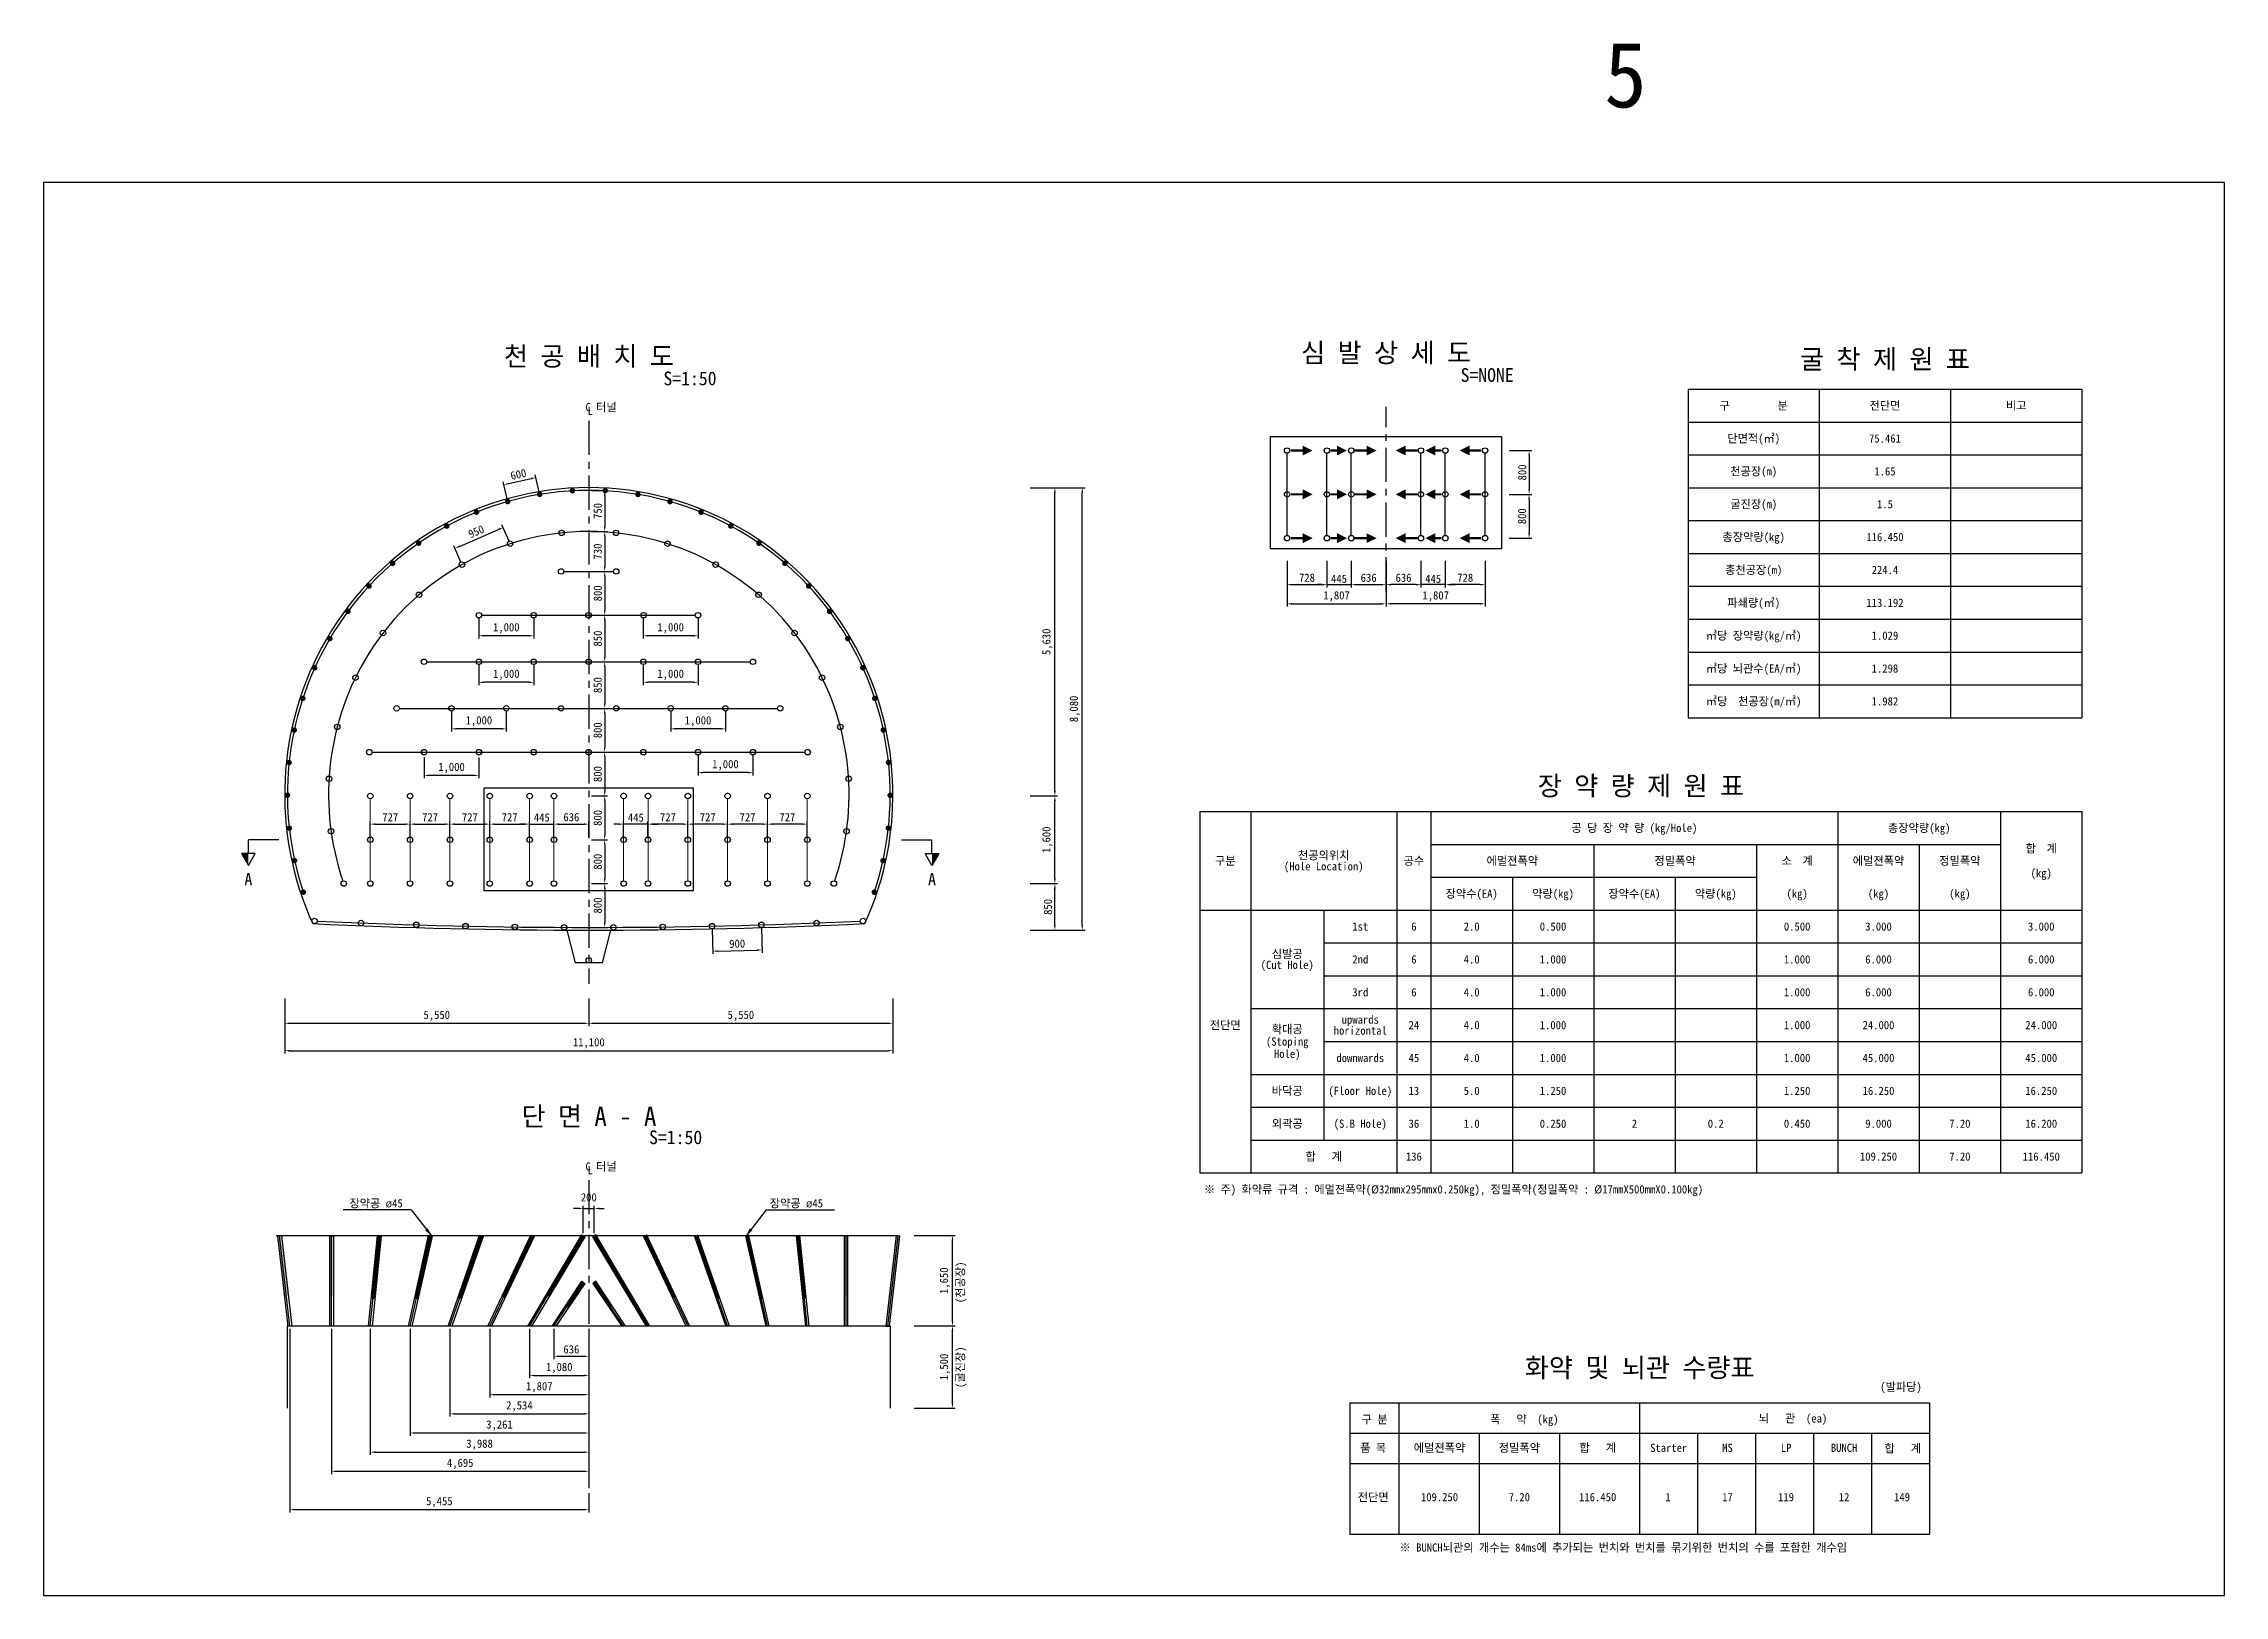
# Model space of a CAD drawing. Header units: millimetres. Extents: x -38550 to 41050, y -8927 to 31237.
# Drawn here: x 1250 to 41050, y 2900 to 31237 of the extents above; entities that cross this region are included whole.
import ezdxf
from ezdxf.enums import TextEntityAlignment as Align

# ---------------------------------------------------------------- set-up
doc = ezdxf.new("R2010")
doc.units = ezdxf.units.MM
doc.header["$LTSCALE"] = 500
doc.header["$PDMODE"] = 1
doc.linetypes.add('A-CENTR01', pattern=[2, 1.25, -0.25, 0.25, -0.25])
for name, color, linetype in [('CS-BLST', 4, 'Continuous'), ('CS-BLST-LIN1', 2, 'Continuous'), ('CS-BLST-LIN3', 2, 'Continuous'), ('CS-BLST-PATT', 1, 'Continuous'), ('CS-BLST-TEX1', 6, 'Continuous'), ('CS-BLST-TEX3', 3, 'Continuous'), ('CS-CNTL', 1, 'A-CENTR01'), ('CS-DIML', 1, 'Continuous'), ('CS-DIMS', 1, 'Continuous'), ('CS-EXCV', 3, 'E-DIGLN01'), ('CS-LEAT', 3, 'Continuous'), ('CS-MISC', 2, 'Continuous'), ('CS-SYMB', 2, 'Continuous'), ('CS-TABL-LIN1', 4, 'Continuous'), ('CS-TABL-LIN2', 1, 'Continuous'), ('CS-TABL-TEX1', 6, 'Continuous'), ('CS-TABL-TEX2', 3, 'Continuous'), ('CS-TEX1', 6, 'Continuous'), ('CS-TEXT', 3, 'Continuous'), ('CX-PAPR', 2, 'Continuous')]:
    doc.layers.add(name, color=color, linetype=linetype)
doc.styles.get("Standard").update_dxf_attribs({"font": ''})
doc.styles.add('굴림체', font='')
doc.styles.get('Standard').set_extended_font_data('GulimChe')
doc.styles.get('굴림체').set_extended_font_data('GulimChe')
doc.linetypes.add('E-DIGLN01', pattern='A,0.9,-0.2,[19,kscals.shx,S=0.1,R=180,X=0,Y=0],0.9', length=2)
doc.dimstyles.new('DIM01-50', dxfattribs={"dimscale": 50, "dimtxt": 3, "dimasz": 1.8, "dimexe": 1, "dimexo": 1, "dimgap": 1, "dimtad": 1, "dimdec": 0, "dimzin": 9, "dimdsep": 46, "dimlunit": 6, "dimtxsty": '굴림체', "dimcen": 2.5, "dimclrt": 3, "dimadec": 4, "dimazin": 0, "dimtfac": 1, "dimtdec": 0, "dimtmove": 2, "dimatfit": 3, "dimfxl": 1, "dimtolj": 1, "dimtzin": 0, "dimarcsym": 0})

msp = doc.modelspace()

# ---------------------------------------------------------------- texts
at = {"layer": 'CS-BLST-TEX3', "char_height": 150, "width": 10.273, "attachment_point": 5, "rotation": 90, "style": '굴림체'}
for s, insert in [('\\A1;(천공장)', (17999, 8616.6)), ('\\A1;(굴진장)', (17999, 7066.1))]:
    msp.add_mtext(s, dxfattribs=dict(at, insert=insert))
at = {"layer": 'CS-LEAT', "style": '굴림체'}
for p in [(6830.5, 9985.2), (14501.4, 9985.2)]:
    msp.add_text('장약공 ø45', height=150, dxfattribs=at).set_placement(p)
at = {"layer": 'CS-TABL-TEX1'}
for s, p in [('구         분', (32459.4, 24626.8)), ('전단면', (34855.4, 24626.8)), ('비고', (37251.4, 24626.8)), ('단면적(㎡)', (32459.4, 24026.8)), ('천공장(m)', (32459.4, 23426.8)), ('굴진장(m)', (32459.4, 22826.8)), ('총장약량(kg)', (32459.4, 22226.8)), ('총천공장(m)', (32459.4, 21626.8)), ('파쇄량(㎥)', (32459.4, 21026.8)), ('㎥당 장약량(kg/㎥)', (32459.4, 20426.8)), ('㎥당 뇌관수(EA/㎥)', (32459.4, 19826.8)), ('㎥당  천공장(m/㎥)', (32459.4, 19226.8)), ('공 당 장 약 량 (kg/Hole)', (30282.6, 16914.6)), ('총장약량(kg)', (35480.1, 16914.6)), ('구분', (22816.1, 16314.6)), ('천공의위치', (24613.1, 16414.6)), ('공수', (26258.1, 16314.6)), ('에멀젼폭약', (28055.1, 16314.6)), ('정밀폭약', (31025.1, 16314.6)), ('소  계', (33252.6, 16314.6)), ('에멀젼폭약', (34737.6, 16314.6)), ('정밀폭약', (36222.6, 16314.6)), ('합  계', (37707.6, 16539.6)), ('(Hole Location)', (24613.1, 16214.6)), ('(kg)', (37707.6, 16089.6)), ('장약수(EA)', (27312.6, 15714.6)), ('약량(kg)', (28797.6, 15714.6)), ('장약수(EA)', (30282.6, 15714.6)), ('약량(kg)', (31767.6, 15714.6)), ('(kg)', (33252.6, 15714.6)), ('(kg)', (34737.6, 15714.6)), ('(kg)', (36222.6, 15714.6)), ('1st', (25279.6, 15114.6)), ('(Cut Hole)', (23946.6, 14414.6)), ('심발공', (23946.6, 14614.6)), ('2nd', (25279.6, 14514.6)), ('3rd', (25279.6, 13914.6)), ('전단면', (22816.1, 13314.6)), ('확대공', (23946.6, 13239.6)), ('horizontal', (25279.6, 13214.6)), ('upwards', (25279.6, 13414.6)), ('(Stoping', (23946.6, 13014.6)), ('Hole)', (23946.6, 12789.6)), ('downwards', (25279.6, 12714.6)), ('바닥공', (23946.6, 12114.6)), ('(Floor Hole)', (25279.6, 12114.6)), ('외곽공', (23946.6, 11514.6)), ('(S.B Hole)', (25279.6, 11514.6)), ('합   계', (24613.1, 10914.6))]:
    msp.add_text(s, height=150, dxfattribs=at).set_placement(p, align=Align.MIDDLE_CENTER)
for s, p in [('구 분', (25540.5, 6037.6)), ('폭   약  (kg)', (28273.4, 6042)), ('뇌   관  (ea)', (33176.6, 6057.4)), ('품 목', (25514.9, 5520.2)), ('에멀젼폭약', (26725.8, 5520.2)), ('정밀폭약', (28182.8, 5520.2)), ('합   계', (29612.7, 5520.2)), ('Starter', (30908.8, 5520.2)), ('MS', (31981.3, 5520.2)), ('LP', (33051, 5520.2)), ('BUNCH', (34109.7, 5520.2)), ('합   계', (35180.4, 5510.3)), ('전단면', (25514.9, 4620.5))]:
    msp.add_text(s, height=150, dxfattribs=at).set_placement(p, align=Align.CENTER)
at = {"layer": 'CS-TABL-TEX2', "style": '굴림체'}
for s, p in [('75.461', (34855.4, 24026.8)), ('1.65', (34855.4, 23426.8)), ('1.5', (34855.4, 22826.8)), ('116.450', (34855.4, 22226.8)), ('224.4', (34855.4, 21626.8)), ('113.192', (34855.4, 21026.8)), ('1.029', (34855.4, 20426.8)), ('1.298', (34855.4, 19826.8)), ('1.982', (34855.4, 19226.8)), ('6', (26258.1, 15114.6)), ('2.0', (27312.6, 15114.6)), ('0.500', (28797.6, 15114.6)), ('0.500', (33252.6, 15114.6)), ('3.000', (34737.6, 15114.6)), ('3.000', (37707.6, 15114.6)), ('6', (26258.1, 14514.6)), ('4.0', (27312.6, 14514.6)), ('1.000', (28797.6, 14514.6)), ('1.000', (33252.6, 14514.6)), ('6.000', (34737.6, 14514.6)), ('6.000', (37707.6, 14514.6)), ('6', (26258.1, 13914.6)), ('4.0', (27312.6, 13914.6)), ('1.000', (28797.6, 13914.6)), ('1.000', (33252.6, 13914.6)), ('6.000', (34737.6, 13914.6)), ('6.000', (37707.6, 13914.6)), ('24', (26258.1, 13314.6)), ('4.0', (27312.6, 13314.6)), ('1.000', (28797.6, 13314.6)), ('1.000', (33252.6, 13314.6)), ('24.000', (34737.6, 13314.6)), ('24.000', (37707.6, 13314.6)), ('45', (26258.1, 12714.6)), ('4.0', (27312.6, 12714.6)), ('1.000', (28797.6, 12714.6)), ('1.000', (33252.6, 12714.6)), ('45.000', (34737.6, 12714.6)), ('45.000', (37707.6, 12714.6)), ('13', (26258.1, 12114.6)), ('5.0', (27312.6, 12114.6)), ('1.250', (28797.6, 12114.6)), ('1.250', (33252.6, 12114.6)), ('16.250', (34737.6, 12114.6)), ('16.250', (37707.6, 12114.6)), ('36', (26258.1, 11514.6)), ('1.0', (27312.6, 11514.6)), ('0.250', (28797.6, 11514.6)), ('2', (30282.6, 11514.6)), ('0.2', (31767.6, 11514.6)), ('0.450', (33252.6, 11514.6)), ('9.000', (34737.6, 11514.6)), ('7.20', (36222.6, 11514.6)), ('16.200', (37707.6, 11514.6)), ('136', (26258.1, 10914.6)), ('109.250', (34737.6, 10914.6)), ('7.20', (36222.6, 10914.6)), ('116.450', (37707.6, 10914.6)), ('(발파당)', (35148.1, 6707.8))]:
    msp.add_text(s, height=150, dxfattribs=at).set_placement(p, align=Align.MIDDLE_CENTER)
msp.add_text('※ 주) 화약류 규격 : 에멀젼폭약(Ø32mmx295mmx0.250kg), 정밀폭약(정밀폭약 : Ø17mmX500mmX0.100kg)', height=150, dxfattribs=at).set_placement((22427.1, 10314.6), align=Align.MIDDLE_LEFT)
for s, p in [('109.250', (26725.8, 4620.5)), ('7.20', (28182.8, 4620.5)), ('116.450', (29612.7, 4620.5)), ('1', (30893.6, 4620.5)), ('17', (31981.3, 4620.5)), ('119', (33051, 4620.5)), ('12', (34109.7, 4620.5)), ('149', (35166.7, 4620.5)), ('※ BUNCH뇌관의 개수는 84ms에 추가되는 번치와 번치를 묶기위한 번치의 수를 포함한 개수임 ', (30129.6, 3699.6))]:
    msp.add_text(s, height=150, dxfattribs=at).set_placement(p, align=Align.CENTER)
at = {"layer": 'CS-TEX1', "style": '굴림체'}
for s, p in [('천 공 배 치 도', (11202.3, 25532.7)), ('심 발 상 세 도', (25751, 25595.4)), ('굴 착 제 원 표', (34855.4, 25478.9)), ('장 약 량 제 원 표', (30401.1, 17686.7)), ('화약 및 뇌관 수량표', (30378.2, 7064.1))]:
    msp.add_text(s, height=350, dxfattribs=at).set_placement(p, align=Align.MIDDLE)
msp.add_text('단 면 A - A', height=350, dxfattribs=at).set_placement((11202.3, 11473.9), align=Align.CENTER)
at = {"layer": 'CS-TEXT', "style": '굴림체'}
for s, height, p in [('S=1:50', 250, (12561.8, 24997.9)), ('S=NONE', 250, (27110.5, 25060.6)), ('C 터널', 150, (11138.7, 24522.8)), ('L', 150, (11176.1, 24455.3)), ('S=1:50', 250, (12300.1, 11140.2)), ('C 터널', 150, (11138.7, 10656.7)), ('L', 150, (11176.1, 10589.3))]:
    msp.add_text(s, height=height, dxfattribs=at).set_placement(p)
at = {"layer": 'CX-PAPR', "style": '굴림체'}
msp.add_text('5', height=1200, dxfattribs=at).set_placement((30120.5, 29711.7), align=Align.BOTTOM_CENTER)

# ---------------------------------------------------------------- blocks, each defined once
blk = doc.blocks.new('*D4')
at = {"layer": 'CS-DIMS', "color": 0, "lineweight": -2, "transparency": 16777216}
for p, q in [((17137, 9471), (17887, 9471)), ((17837, 7911), (17837, 9381)), ((17137, 7821), (17887, 7821))]:
    blk.add_line(p, q, dxfattribs=at)
at = {"layer": 'CS-DIMS', "color": 0, "transparency": 16777216}
for points in [[(17822, 9381), (17852, 9381), (17837, 9471)], [(17822, 7911), (17852, 7911), (17837, 7821)]]:
    blk.add_solid(points, dxfattribs=at)
at = {"layer": 'Defpoints', "color": 0, "transparency": 16777216}
for p in [(17087, 9471), (17837, 9471), (17087, 7821)]:
    blk.add_point(p, dxfattribs=at)
at = {"layer": 'CS-DIMS', "color": 3, "transparency": 16777216, "insert": (17701, 8646), "char_height": 150, "attachment_point": 5, "rotation": 90, "style": '굴림체'}
blk.add_mtext('\\A1;1,650', dxfattribs=at)
blk = doc.blocks.new('*D5')
at = {"layer": 'CS-DIMS', "color": 0, "lineweight": -2, "transparency": 16777216}
for p, q in [((10564, 7766), (10564, 7216)), ((11200, 7766), (11200, 7216)), ((10654, 7266), (11110, 7266))]:
    blk.add_line(p, q, dxfattribs=at)
at = {"layer": 'CS-DIMS', "color": 0, "transparency": 16777216}
for points in [[(10654, 7281), (10654, 7251), (10564, 7266)], [(11110, 7281), (11110, 7251), (11200, 7266)]]:
    blk.add_solid(points, dxfattribs=at)
at = {"layer": 'Defpoints', "color": 0, "transparency": 16777216}
for p in [(10564, 7816), (11200, 7816), (11200, 7266)]:
    blk.add_point(p, dxfattribs=at)
at = {"layer": 'CS-DIMS', "color": 3, "transparency": 16777216, "insert": (10882, 7393), "char_height": 150, "attachment_point": 5, "style": '굴림체'}
blk.add_mtext('\\A1;636', dxfattribs=at)
blk = doc.blocks.new('*D6')
at = {"layer": 'CS-DIMS', "color": 0, "lineweight": -2, "transparency": 16777216}
for p, q in [((10120, 7766), (10120, 6866)), ((11200, 7216), (11200, 6866)), ((10210, 6916), (11110, 6916))]:
    blk.add_line(p, q, dxfattribs=at)
at = {"layer": 'CS-DIMS', "color": 0, "transparency": 16777216}
for points in [[(10210, 6931), (10210, 6901), (10120, 6916)], [(11110, 6931), (11110, 6901), (11200, 6916)]]:
    blk.add_solid(points, dxfattribs=at)
at = {"layer": 'Defpoints', "color": 0, "transparency": 16777216}
for p in [(10120, 7816), (11200, 7266), (11200, 6916)]:
    blk.add_point(p, dxfattribs=at)
at = {"layer": 'CS-DIMS', "color": 3, "transparency": 16777216, "insert": (10660, 7052), "char_height": 150, "attachment_point": 5, "style": '굴림체'}
blk.add_mtext('\\A1;1,080', dxfattribs=at)
blk = doc.blocks.new('*D7')
at = {"layer": 'CS-DIMS', "color": 0, "lineweight": -2, "transparency": 16777216}
for p, q in [((9393, 7766), (9393, 6516)), ((11200, 6866), (11200, 6516)), ((9483, 6566), (11110, 6566))]:
    blk.add_line(p, q, dxfattribs=at)
at = {"layer": 'CS-DIMS', "color": 0, "transparency": 16777216}
for points in [[(9483, 6581), (9483, 6551), (9393, 6566)], [(11110, 6581), (11110, 6551), (11200, 6566)]]:
    blk.add_solid(points, dxfattribs=at)
at = {"layer": 'Defpoints', "color": 0, "transparency": 16777216}
for p in [(9393, 7816), (11200, 6916), (11200, 6566)]:
    blk.add_point(p, dxfattribs=at)
at = {"layer": 'CS-DIMS', "color": 3, "transparency": 16777216, "insert": (10296, 6702), "char_height": 150, "attachment_point": 5, "style": '굴림체'}
blk.add_mtext('\\A1;1,807', dxfattribs=at)
blk = doc.blocks.new('*D8')
at = {"layer": 'CS-DIMS', "color": 0, "lineweight": -2, "transparency": 16777216}
for p, q in [((8666, 7766), (8666, 6166)), ((11200, 6516), (11200, 6166)), ((8756, 6216), (11110, 6216))]:
    blk.add_line(p, q, dxfattribs=at)
at = {"layer": 'CS-DIMS', "color": 0, "transparency": 16777216}
for points in [[(8756, 6231), (8756, 6201), (8666, 6216)], [(11110, 6231), (11110, 6201), (11200, 6216)]]:
    blk.add_solid(points, dxfattribs=at)
at = {"layer": 'Defpoints', "color": 0, "transparency": 16777216}
for p in [(8666, 7816), (11200, 6566), (11200, 6216)]:
    blk.add_point(p, dxfattribs=at)
at = {"layer": 'CS-DIMS', "color": 3, "transparency": 16777216, "insert": (9933, 6352), "char_height": 150, "attachment_point": 5, "style": '굴림체'}
blk.add_mtext('\\A1;2,534', dxfattribs=at)
blk = doc.blocks.new('*D9')
at = {"layer": 'CS-DIMS', "color": 0, "lineweight": -2, "transparency": 16777216}
for p, q in [((7939, 7766), (7939, 5816)), ((11200, 6166), (11200, 5816)), ((8029, 5866), (11110, 5866))]:
    blk.add_line(p, q, dxfattribs=at)
at = {"layer": 'CS-DIMS', "color": 0, "transparency": 16777216}
for points in [[(8029, 5881), (8029, 5851), (7939, 5866)], [(11110, 5881), (11110, 5851), (11200, 5866)]]:
    blk.add_solid(points, dxfattribs=at)
at = {"layer": 'Defpoints', "color": 0, "transparency": 16777216}
for p in [(7939, 7816), (11200, 6216), (11200, 5866)]:
    blk.add_point(p, dxfattribs=at)
at = {"layer": 'CS-DIMS', "color": 3, "transparency": 16777216, "insert": (9570, 6002), "char_height": 150, "attachment_point": 5, "style": '굴림체'}
blk.add_mtext('\\A1;3,261', dxfattribs=at)
blk = doc.blocks.new('*D10')
at = {"layer": 'CS-DIMS', "color": 0, "lineweight": -2, "transparency": 16777216}
for p, q in [((7212, 7766), (7212, 5466)), ((11200, 5816), (11200, 5466)), ((7302, 5516), (11110, 5516))]:
    blk.add_line(p, q, dxfattribs=at)
at = {"layer": 'CS-DIMS', "color": 0, "transparency": 16777216}
for points in [[(7302, 5531), (7302, 5501), (7212, 5516)], [(11110, 5531), (11110, 5501), (11200, 5516)]]:
    blk.add_solid(points, dxfattribs=at)
at = {"layer": 'Defpoints', "color": 0, "transparency": 16777216}
for p in [(7212, 7816), (11200, 5866), (11200, 5516)]:
    blk.add_point(p, dxfattribs=at)
at = {"layer": 'CS-DIMS', "color": 3, "transparency": 16777216, "insert": (9206, 5652), "char_height": 150, "attachment_point": 5, "style": '굴림체'}
blk.add_mtext('\\A1;3,988', dxfattribs=at)
blk = doc.blocks.new('*D11')
at = {"layer": 'CS-DIMS', "color": 0, "lineweight": -2, "transparency": 16777216}
for p, q in [((6505, 7766), (6505, 5116)), ((11200, 5466), (11200, 5116)), ((6595, 5166), (11110, 5166))]:
    blk.add_line(p, q, dxfattribs=at)
at = {"layer": 'CS-DIMS', "color": 0, "transparency": 16777216}
for points in [[(6595, 5181), (6595, 5151), (6505, 5166)], [(11110, 5181), (11110, 5151), (11200, 5166)]]:
    blk.add_solid(points, dxfattribs=at)
at = {"layer": 'Defpoints', "color": 0, "transparency": 16777216}
for p in [(6505, 7816), (11200, 5516), (11200, 5166)]:
    blk.add_point(p, dxfattribs=at)
at = {"layer": 'CS-DIMS', "color": 3, "transparency": 16777216, "insert": (8853, 5302), "char_height": 150, "attachment_point": 5, "style": '굴림체'}
blk.add_mtext('\\A1;4,695', dxfattribs=at)
blk = doc.blocks.new('*D12')
at = {"layer": 'CS-DIMS', "color": 0, "lineweight": -2, "transparency": 16777216}
for p, q in [((5745, 7766), (5745, 4416)), ((5835, 4466), (11110, 4466)), ((11200, 4766), (11200, 4416))]:
    blk.add_line(p, q, dxfattribs=at)
at = {"layer": 'CS-DIMS', "color": 0, "transparency": 16777216}
for points in [[(5835, 4481), (5835, 4451), (5745, 4466)], [(11110, 4481), (11110, 4451), (11200, 4466)]]:
    blk.add_solid(points, dxfattribs=at)
at = {"layer": 'Defpoints', "color": 0, "transparency": 16777216}
for p in [(5745, 7816), (11200, 4816), (11200, 4466)]:
    blk.add_point(p, dxfattribs=at)
at = {"layer": 'CS-DIMS', "color": 3, "transparency": 16777216, "insert": (8472, 4602), "char_height": 150, "attachment_point": 5, "style": '굴림체'}
blk.add_mtext('\\A1;5,455', dxfattribs=at)
blk = doc.blocks.new('*D13')
at = {"layer": 'CS-DIMS', "color": 0, "lineweight": -2, "transparency": 16777216}
for p, q in [((17137, 7821), (17887, 7821)), ((17837, 6411), (17837, 7731)), ((17137, 6321), (17887, 6321))]:
    blk.add_line(p, q, dxfattribs=at)
at = {"layer": 'CS-DIMS', "color": 0, "transparency": 16777216}
for points in [[(17822, 7731), (17852, 7731), (17837, 7821)], [(17822, 6411), (17852, 6411), (17837, 6321)]]:
    blk.add_solid(points, dxfattribs=at)
at = {"layer": 'Defpoints', "color": 0, "transparency": 16777216}
for p in [(17087, 7821), (17837, 7821), (17087, 6321)]:
    blk.add_point(p, dxfattribs=at)
at = {"layer": 'CS-DIMS', "color": 3, "transparency": 16777216, "insert": (17701, 7071), "char_height": 150, "attachment_point": 5, "rotation": 90, "style": '굴림체'}
blk.add_mtext('\\A1;1,500', dxfattribs=at)
blk = doc.blocks.new('*D14')
at = {"layer": 'CS-DIMS', "color": 0, "lineweight": -2, "transparency": 16777216}
for p, q in [((27999, 23006), (28410, 23006)), ((28360, 22916), (28360, 22296)), ((27997, 22206), (28410, 22206))]:
    blk.add_line(p, q, dxfattribs=at)
at = {"layer": 'CS-DIMS', "color": 0, "transparency": 16777216}
for points in [[(28345, 22916), (28375, 22916), (28360, 23006)], [(28345, 22296), (28375, 22296), (28360, 22206)]]:
    blk.add_solid(points, dxfattribs=at)
at = {"layer": 'Defpoints', "color": 0, "transparency": 16777216}
for p in [(27949, 23006), (27947, 22206), (28360, 22206)]:
    blk.add_point(p, dxfattribs=at)
at = {"layer": 'CS-DIMS', "color": 3, "transparency": 16777216, "insert": (28233, 22606), "char_height": 150, "attachment_point": 5, "rotation": 90, "style": '굴림체'}
blk.add_mtext('\\A1;800', dxfattribs=at)
blk = doc.blocks.new('*D15')
at = {"layer": 'CS-DIMS', "color": 0, "lineweight": -2, "transparency": 16777216}
for p, q in [((28001, 23806), (28412, 23806)), ((28362, 23716), (28362, 23096)), ((27999, 23006), (28412, 23006))]:
    blk.add_line(p, q, dxfattribs=at)
at = {"layer": 'CS-DIMS', "color": 0, "transparency": 16777216}
for points in [[(28347, 23716), (28377, 23716), (28362, 23806)], [(28347, 23096), (28377, 23096), (28362, 23006)]]:
    blk.add_solid(points, dxfattribs=at)
at = {"layer": 'Defpoints', "color": 0, "transparency": 16777216}
for p in [(27951, 23806), (27949, 23006), (28362, 23006)]:
    blk.add_point(p, dxfattribs=at)
at = {"layer": 'CS-DIMS', "color": 3, "transparency": 16777216, "insert": (28235, 23406), "char_height": 150, "attachment_point": 5, "rotation": 90, "style": '굴림체'}
blk.add_mtext('\\A1;800', dxfattribs=at)
blk = doc.blocks.new('*D16')
at = {"layer": 'CS-DIMS', "color": 0, "lineweight": -2, "transparency": 16777216}
for p, q in [((25115, 21792), (25115, 21307)), ((25751, 21792), (25751, 21307)), ((25205, 21357), (25661, 21357))]:
    blk.add_line(p, q, dxfattribs=at)
at = {"layer": 'CS-DIMS', "color": 0, "transparency": 16777216}
for points in [[(25205, 21372), (25205, 21342), (25115, 21357)], [(25661, 21372), (25661, 21342), (25751, 21357)]]:
    blk.add_solid(points, dxfattribs=at)
at = {"layer": 'Defpoints', "color": 0, "transparency": 16777216}
for p in [(25115, 21842), (25751, 21842), (25751, 21357)]:
    blk.add_point(p, dxfattribs=at)
at = {"layer": 'CS-DIMS', "color": 3, "transparency": 16777216, "insert": (25433, 21483), "char_height": 150, "attachment_point": 5, "style": '굴림체'}
blk.add_mtext('\\A1;636', dxfattribs=at)
blk = doc.blocks.new('*D17')
at = {"layer": 'CS-DIMS', "color": 0, "lineweight": -2, "transparency": 16777216}
for p, q in [((24671, 21792), (24671, 21307)), ((25115, 21792), (25115, 21307)), ((24581, 21357), (24491, 21357)), ((24671, 21357), (25115, 21357)), ((25205, 21357), (25295, 21357))]:
    blk.add_line(p, q, dxfattribs=at)
at = {"layer": 'CS-DIMS', "color": 0, "transparency": 16777216}
for points in [[(24581, 21372), (24581, 21342), (24671, 21357)], [(25205, 21372), (25205, 21342), (25115, 21357)]]:
    blk.add_solid(points, dxfattribs=at)
at = {"layer": 'Defpoints', "color": 0, "transparency": 16777216}
for p in [(24671, 21842), (25115, 21842), (25115, 21357)]:
    blk.add_point(p, dxfattribs=at)
at = {"layer": 'CS-DIMS', "color": 3, "transparency": 16777216, "insert": (24892, 21464), "char_height": 150, "attachment_point": 5, "style": '굴림체'}
blk.add_mtext('\\A1;445', dxfattribs=at)
blk = doc.blocks.new('*D18')
at = {"layer": 'CS-DIMS', "color": 0, "lineweight": -2, "transparency": 16777216}
for p, q in [((23943, 21792), (23943, 21307)), ((24671, 21792), (24671, 21307)), ((24033, 21357), (24581, 21357))]:
    blk.add_line(p, q, dxfattribs=at)
at = {"layer": 'CS-DIMS', "color": 0, "transparency": 16777216}
for points in [[(24033, 21372), (24033, 21342), (23943, 21357)], [(24581, 21372), (24581, 21342), (24671, 21357)]]:
    blk.add_solid(points, dxfattribs=at)
at = {"layer": 'Defpoints', "color": 0, "transparency": 16777216}
for p in [(23943, 21842), (24671, 21842), (24671, 21357)]:
    blk.add_point(p, dxfattribs=at)
at = {"layer": 'CS-DIMS', "color": 3, "transparency": 16777216, "insert": (24307, 21484), "char_height": 150, "attachment_point": 5, "style": '굴림체'}
blk.add_mtext('\\A1;728', dxfattribs=at)
blk = doc.blocks.new('*D19')
at = {"layer": 'CS-DIMS', "color": 0, "lineweight": -2, "transparency": 16777216}
for p, q in [((23943, 21792), (23943, 20957)), ((25750, 21792), (25750, 20957)), ((24033, 21007), (25660, 21007))]:
    blk.add_line(p, q, dxfattribs=at)
at = {"layer": 'CS-DIMS', "color": 0, "transparency": 16777216}
for points in [[(24033, 21022), (24033, 20992), (23943, 21007)], [(25660, 21022), (25660, 20992), (25750, 21007)]]:
    blk.add_solid(points, dxfattribs=at)
at = {"layer": 'Defpoints', "color": 0, "transparency": 16777216}
for p in [(23943, 21842), (25750, 21842), (25750, 21007)]:
    blk.add_point(p, dxfattribs=at)
at = {"layer": 'CS-DIMS', "color": 3, "transparency": 16777216, "insert": (24846, 21143), "char_height": 150, "attachment_point": 5, "style": '굴림체'}
blk.add_mtext('\\A1;1,807', dxfattribs=at)
blk = doc.blocks.new('*D56')
at = {"layer": 'CS-DIMS', "color": 0, "lineweight": -2, "transparency": 16777216}
for p, q in [((11250, 18298), (11540, 18298)), ((11490, 18208), (11490, 17588)), ((11250, 17498), (11540, 17498))]:
    blk.add_line(p, q, dxfattribs=at)
at = {"layer": 'CS-DIMS', "color": 0, "transparency": 16777216}
for points in [[(11475, 18208), (11505, 18208), (11490, 18298)], [(11475, 17588), (11505, 17588), (11490, 17498)]]:
    blk.add_solid(points, dxfattribs=at)
at = {"layer": 'Defpoints', "color": 0, "transparency": 16777216}
for p in [(11200, 18298), (11200, 17498), (11490, 17498)]:
    blk.add_point(p, dxfattribs=at)
at = {"layer": 'CS-DIMS', "color": 3, "transparency": 16777216, "insert": (11363, 17898), "char_height": 150, "attachment_point": 5, "rotation": 90, "style": '굴림체'}
blk.add_mtext('\\A1;800', dxfattribs=at)
blk = doc.blocks.new('SECB_L1')
at = {"layer": 'CS-SYMB'}
for p in [(-11.1, 4.99), (0, 0)]:
    blk.add_line(p, (-11.1, 0), dxfattribs=at)
blk.add_lwpolyline([(-11.1, 9.41), (-8.6, 4.99), (-13.6, 4.99)], close=True, dxfattribs=at)
blk.add_solid([(-11.1, 9.41), (-11.1, 9.41), (-11.1, 4.99), (-13.6, 4.99)], dxfattribs=at)
at = {"layer": 'CS-TEX1', "style": '굴림체', "flags": 4}
for tag, rotation in [('A_180', 180), ('A_090', 270), ('A_270', 90)]:
    blk.add_attdef(tag, text='', height=5, rotation=rotation, dxfattribs=at).set_placement((-10.79, 14), align=Align.MIDDLE)
blk.add_attdef('A_000', text='', height=4.5, dxfattribs=at).set_placement((-11.1, 14.41), align=Align.MIDDLE)
blk = doc.blocks.new('*D57')
at = {"layer": 'CS-DIMS', "color": 0, "lineweight": -2, "transparency": 16777216}
for p, q in [((11250, 16698), (11540, 16698)), ((11490, 16608), (11490, 15988)), ((11250, 15898), (11540, 15898))]:
    blk.add_line(p, q, dxfattribs=at)
at = {"layer": 'CS-DIMS', "color": 0, "transparency": 16777216}
for points in [[(11475, 16608), (11505, 16608), (11490, 16698)], [(11475, 15988), (11505, 15988), (11490, 15898)]]:
    blk.add_solid(points, dxfattribs=at)
at = {"layer": 'Defpoints', "color": 0, "transparency": 16777216}
for p in [(11200, 16698), (11200, 15898), (11490, 15898)]:
    blk.add_point(p, dxfattribs=at)
at = {"layer": 'CS-DIMS', "color": 3, "transparency": 16777216, "insert": (11363, 16298), "char_height": 150, "attachment_point": 5, "rotation": 90, "style": '굴림체'}
blk.add_mtext('\\A1;800', dxfattribs=at)
blk = doc.blocks.new('*D58')
at = {"layer": 'CS-DIMS', "color": 0, "lineweight": -2, "transparency": 16777216}
for p, q in [((11250, 17498), (11540, 17498)), ((11490, 17408), (11490, 16788)), ((11250, 16698), (11540, 16698))]:
    blk.add_line(p, q, dxfattribs=at)
at = {"layer": 'CS-DIMS', "color": 0, "transparency": 16777216}
for points in [[(11475, 17408), (11505, 17408), (11490, 17498)], [(11475, 16788), (11505, 16788), (11490, 16698)]]:
    blk.add_solid(points, dxfattribs=at)
at = {"layer": 'Defpoints', "color": 0, "transparency": 16777216}
for p in [(11200, 17498), (11200, 16698), (11490, 16698)]:
    blk.add_point(p, dxfattribs=at)
at = {"layer": 'CS-DIMS', "color": 3, "transparency": 16777216, "insert": (11363, 17098), "char_height": 150, "attachment_point": 5, "rotation": 90, "style": '굴림체'}
blk.add_mtext('\\A1;800', dxfattribs=at)
blk = doc.blocks.new('*D59')
at = {"layer": 'CS-DIMS', "color": 0, "lineweight": -2, "transparency": 16777216}
for p, q in [((7939, 16748), (7939, 17034)), ((8029, 16984), (8576, 16984)), ((8666, 16748), (8666, 17034))]:
    blk.add_line(p, q, dxfattribs=at)
at = {"layer": 'CS-DIMS', "color": 0, "transparency": 16777216}
for points in [[(8029, 16999), (8029, 16969), (7939, 16984)], [(8576, 16999), (8576, 16969), (8666, 16984)]]:
    blk.add_solid(points, dxfattribs=at)
at = {"layer": 'Defpoints', "color": 0, "transparency": 16777216}
for p in [(8666, 16984), (7939, 16698), (8666, 16698)]:
    blk.add_point(p, dxfattribs=at)
at = {"layer": 'CS-DIMS', "color": 3, "transparency": 16777216, "insert": (8303, 17111), "char_height": 150, "attachment_point": 5, "style": '굴림체'}
blk.add_mtext('\\A1;727', dxfattribs=at)
blk = doc.blocks.new('*D60')
at = {"layer": 'CS-DIMS', "color": 0, "lineweight": -2, "transparency": 16777216}
for p, q in [((9708, 22923), (9639, 23232)), ((9738, 23203), (10147, 23294)), ((10293, 23054), (10224, 23362))]:
    blk.add_line(p, q, dxfattribs=at)
at = {"layer": 'CS-DIMS', "color": 0, "transparency": 16777216}
for points in [[(9734, 23217), (9741, 23188), (9650, 23183)], [(10144, 23309), (10151, 23279), (10235, 23313)]]:
    blk.add_solid(points, dxfattribs=at)
at = {"layer": 'Defpoints', "color": 0, "transparency": 16777216}
for p in [(10235, 23313), (9719, 22874), (10304, 23005)]:
    blk.add_point(p, dxfattribs=at)
at = {"layer": 'CS-DIMS', "color": 3, "transparency": 16777216, "insert": (9915, 23372), "char_height": 150, "attachment_point": 5, "rotation": 12.5481, "style": '굴림체'}
blk.add_mtext('\\A1;600', dxfattribs=at)
blk = doc.blocks.new('*D61')
at = {"layer": 'CS-DIMS', "color": 0, "lineweight": -2, "transparency": 16777216}
for p, q in [((8839, 22056), (9553, 22366)), ((9744, 22151), (9615, 22448)), ((8865, 21769), (8736, 22066))]:
    blk.add_line(p, q, dxfattribs=at)
at = {"layer": 'CS-DIMS', "color": 0, "transparency": 16777216}
for points in [[(9547, 22380), (9559, 22352), (9635, 22402)], [(8833, 22070), (8845, 22042), (8756, 22020)]]:
    blk.add_solid(points, dxfattribs=at)
at = {"layer": 'Defpoints', "color": 0, "transparency": 16777216}
for p in [(9635, 22402), (9764, 22105), (8885, 21723)]:
    blk.add_point(p, dxfattribs=at)
at = {"layer": 'CS-DIMS', "color": 3, "transparency": 16777216, "insert": (9145, 22327), "char_height": 150, "attachment_point": 5, "rotation": 23.4854, "style": '굴림체'}
blk.add_mtext('\\A1;950', dxfattribs=at)
blk = doc.blocks.new('*D62')
at = {"layer": 'CS-DIMS', "color": 0, "lineweight": -2, "transparency": 16777216}
for p, q in [((11010, 9966), (10920, 9966)), ((11100, 9516), (11100, 10016)), ((11100, 9966), (11300, 9966)), ((11300, 9516), (11300, 10016)), ((11390, 9966), (11480, 9966))]:
    blk.add_line(p, q, dxfattribs=at)
at = {"layer": 'CS-DIMS', "color": 0, "transparency": 16777216}
for points in [[(11010, 9981), (11010, 9951), (11100, 9966)], [(11390, 9981), (11390, 9951), (11300, 9966)]]:
    blk.add_solid(points, dxfattribs=at)
at = {"layer": 'Defpoints', "color": 0, "transparency": 16777216}
for p in [(11300, 9966), (11100, 9466), (11300, 9466)]:
    blk.add_point(p, dxfattribs=at)
at = {"layer": 'CS-DIMS', "color": 3, "transparency": 16777216, "insert": (11200, 10168), "char_height": 150, "attachment_point": 5, "style": '굴림체'}
blk.add_mtext('\\A1;200', dxfattribs=at)
blk = doc.blocks.new('*D63')
at = {"layer": 'CS-DIMS', "color": 0, "lineweight": -2, "transparency": 16777216}
for p, q in [((11250, 15898), (11540, 15898)), ((11490, 15808), (11490, 15188)), ((11250, 15098), (11540, 15098))]:
    blk.add_line(p, q, dxfattribs=at)
at = {"layer": 'CS-DIMS', "color": 0, "transparency": 16777216}
for points in [[(11475, 15808), (11505, 15808), (11490, 15898)], [(11475, 15188), (11505, 15188), (11490, 15098)]]:
    blk.add_solid(points, dxfattribs=at)
at = {"layer": 'Defpoints', "color": 0, "transparency": 16777216}
for p in [(11200, 15898), (11200, 15098), (11490, 15098)]:
    blk.add_point(p, dxfattribs=at)
at = {"layer": 'CS-DIMS', "color": 3, "transparency": 16777216, "insert": (11363, 15498), "char_height": 150, "attachment_point": 5, "rotation": 90, "style": '굴림체'}
blk.add_mtext('\\A1;800', dxfattribs=at)
blk = doc.blocks.new('*D20')
at = {"layer": 'CS-DIMS', "color": 0, "lineweight": -2, "transparency": 16777216}
for p, q in [((5650, 13797), (5650, 13297)), ((11200, 13797), (11200, 13297)), ((5740, 13347), (11110, 13347))]:
    blk.add_line(p, q, dxfattribs=at)
at = {"layer": 'CS-DIMS', "color": 0, "transparency": 16777216}
for points in [[(5740, 13362), (5740, 13332), (5650, 13347)], [(11110, 13362), (11110, 13332), (11200, 13347)]]:
    blk.add_solid(points, dxfattribs=at)
at = {"layer": 'Defpoints', "color": 0, "transparency": 16777216}
for p in [(5650, 13847), (11200, 13847), (11200, 13347)]:
    blk.add_point(p, dxfattribs=at)
at = {"layer": 'CS-DIMS', "color": 3, "transparency": 16777216, "insert": (8425, 13483), "char_height": 150, "attachment_point": 5, "style": '굴림체'}
blk.add_mtext('\\A1;5,550', dxfattribs=at)
blk = doc.blocks.new('*D21')
at = {"layer": 'CS-DIMS', "color": 0, "lineweight": -2, "transparency": 16777216}
for p, q in [((11200, 13797), (11200, 13297)), ((16750, 13797), (16750, 13297)), ((11290, 13347), (16660, 13347))]:
    blk.add_line(p, q, dxfattribs=at)
at = {"layer": 'CS-DIMS', "color": 0, "transparency": 16777216}
for points in [[(11290, 13362), (11290, 13332), (11200, 13347)], [(16660, 13362), (16660, 13332), (16750, 13347)]]:
    blk.add_solid(points, dxfattribs=at)
at = {"layer": 'Defpoints', "color": 0, "transparency": 16777216}
for p in [(11200, 13847), (16750, 13847), (16750, 13347)]:
    blk.add_point(p, dxfattribs=at)
at = {"layer": 'CS-DIMS', "color": 3, "transparency": 16777216, "insert": (13975, 13483), "char_height": 150, "attachment_point": 5, "style": '굴림체'}
blk.add_mtext('\\A1;5,550', dxfattribs=at)
blk = doc.blocks.new('*D22')
at = {"layer": 'CS-DIMS', "color": 0, "lineweight": -2, "transparency": 16777216}
for p, q in [((5650, 13297), (5650, 12797)), ((16750, 13297), (16750, 12797)), ((5740, 12847), (16660, 12847))]:
    blk.add_line(p, q, dxfattribs=at)
at = {"layer": 'CS-DIMS', "color": 0, "transparency": 16777216}
for points in [[(5740, 12862), (5740, 12832), (5650, 12847)], [(16660, 12862), (16660, 12832), (16750, 12847)]]:
    blk.add_solid(points, dxfattribs=at)
at = {"layer": 'Defpoints', "color": 0, "transparency": 16777216}
for p in [(5650, 13347), (16750, 13347), (16750, 12847)]:
    blk.add_point(p, dxfattribs=at)
at = {"layer": 'CS-DIMS', "color": 3, "transparency": 16777216, "insert": (11200, 12983), "char_height": 150, "attachment_point": 5, "style": '굴림체'}
blk.add_mtext('\\A1;11,100', dxfattribs=at)
blk = doc.blocks.new('*D23')
at = {"layer": 'CS-DIMS', "color": 0, "lineweight": -2, "transparency": 16777216}
for p, q in [((19256, 15898), (19756, 15898)), ((19706, 15138), (19706, 15808)), ((19256, 15048), (19756, 15048))]:
    blk.add_line(p, q, dxfattribs=at)
at = {"layer": 'CS-DIMS', "color": 0, "transparency": 16777216}
for points in [[(19691, 15808), (19721, 15808), (19706, 15898)], [(19691, 15138), (19721, 15138), (19706, 15048)]]:
    blk.add_solid(points, dxfattribs=at)
at = {"layer": 'Defpoints', "color": 0, "transparency": 16777216}
for p in [(19206, 15898), (19706, 15898), (19206, 15048)]:
    blk.add_point(p, dxfattribs=at)
at = {"layer": 'CS-DIMS', "color": 3, "transparency": 16777216, "insert": (19579, 15473), "char_height": 150, "attachment_point": 5, "rotation": 90, "style": '굴림체'}
blk.add_mtext('\\A1;850', dxfattribs=at)
blk = doc.blocks.new('*D24')
at = {"layer": 'CS-DIMS', "color": 0, "lineweight": -2, "transparency": 16777216}
for p, q in [((19756, 23128), (20256, 23128)), ((20206, 15138), (20206, 23038)), ((19756, 15048), (20256, 15048))]:
    blk.add_line(p, q, dxfattribs=at)
at = {"layer": 'CS-DIMS', "color": 0, "transparency": 16777216}
for points in [[(20191, 23038), (20221, 23038), (20206, 23128)], [(20191, 15138), (20221, 15138), (20206, 15048)]]:
    blk.add_solid(points, dxfattribs=at)
at = {"layer": 'Defpoints', "color": 0, "transparency": 16777216}
for p in [(19706, 23128), (20206, 23128), (19706, 15048)]:
    blk.add_point(p, dxfattribs=at)
at = {"layer": 'CS-DIMS', "color": 3, "transparency": 16777216, "insert": (20070, 19088), "char_height": 150, "attachment_point": 5, "rotation": 90, "style": '굴림체'}
blk.add_mtext('\\A1;8,080', dxfattribs=at)
blk = doc.blocks.new('*D25')
at = {"layer": 'CS-DIMS', "color": 0, "lineweight": -2, "transparency": 16777216}
for p, q in [((19256, 17498), (19756, 17498)), ((19706, 15988), (19706, 17408)), ((19256, 15898), (19756, 15898))]:
    blk.add_line(p, q, dxfattribs=at)
at = {"layer": 'CS-DIMS', "color": 0, "transparency": 16777216}
for points in [[(19691, 17408), (19721, 17408), (19706, 17498)], [(19691, 15988), (19721, 15988), (19706, 15898)]]:
    blk.add_solid(points, dxfattribs=at)
at = {"layer": 'Defpoints', "color": 0, "transparency": 16777216}
for p in [(19206, 17498), (19706, 17498), (19206, 15898)]:
    blk.add_point(p, dxfattribs=at)
at = {"layer": 'CS-DIMS', "color": 3, "transparency": 16777216, "insert": (19570, 16698), "char_height": 150, "attachment_point": 5, "rotation": 90, "style": '굴림체'}
blk.add_mtext('\\A1;1,600', dxfattribs=at)
blk = doc.blocks.new('*D26')
at = {"layer": 'CS-DIMS', "color": 0, "lineweight": -2, "transparency": 16777216}
for p, q in [((19256, 23128), (19756, 23128)), ((19706, 17588), (19706, 23038)), ((19256, 17498), (19756, 17498))]:
    blk.add_line(p, q, dxfattribs=at)
at = {"layer": 'CS-DIMS', "color": 0, "transparency": 16777216}
for points in [[(19691, 23038), (19721, 23038), (19706, 23128)], [(19691, 17588), (19721, 17588), (19706, 17498)]]:
    blk.add_solid(points, dxfattribs=at)
at = {"layer": 'Defpoints', "color": 0, "transparency": 16777216}
for p in [(19206, 23128), (19706, 23128), (19206, 17498)]:
    blk.add_point(p, dxfattribs=at)
at = {"layer": 'CS-DIMS', "color": 3, "transparency": 16777216, "insert": (19570, 20313), "char_height": 150, "attachment_point": 5, "rotation": 90, "style": '굴림체'}
blk.add_mtext('\\A1;5,630', dxfattribs=at)
blk = doc.blocks.new('*D27')
at = {"layer": 'CS-DIMS', "color": 0, "lineweight": -2, "transparency": 16777216}
for p, q in [((12694, 19048), (12694, 18674)), ((13604, 18724), (12784, 18724)), ((13694, 19048), (13694, 18674))]:
    blk.add_line(p, q, dxfattribs=at)
at = {"layer": 'CS-DIMS', "color": 0, "transparency": 16777216}
for points in [[(12784, 18739), (12784, 18709), (12694, 18724)], [(13604, 18739), (13604, 18709), (13694, 18724)]]:
    blk.add_solid(points, dxfattribs=at)
at = {"layer": 'Defpoints', "color": 0, "transparency": 16777216}
for p in [(12694, 19098), (12694, 18724), (13694, 19098)]:
    blk.add_point(p, dxfattribs=at)
at = {"layer": 'CS-DIMS', "color": 3, "transparency": 16777216, "insert": (13194, 18861), "char_height": 150, "attachment_point": 5, "style": '굴림체'}
blk.add_mtext('\\A1;1,000', dxfattribs=at)
blk = doc.blocks.new('*D28')
at = {"layer": 'CS-DIMS', "color": 0, "lineweight": -2, "transparency": 16777216}
for p, q in [((11250, 19098), (11540, 19098)), ((11490, 19008), (11490, 18388)), ((11250, 18298), (11540, 18298))]:
    blk.add_line(p, q, dxfattribs=at)
at = {"layer": 'CS-DIMS', "color": 0, "transparency": 16777216}
for points in [[(11475, 19008), (11505, 19008), (11490, 19098)], [(11475, 18388), (11505, 18388), (11490, 18298)]]:
    blk.add_solid(points, dxfattribs=at)
at = {"layer": 'Defpoints', "color": 0, "transparency": 16777216}
for p in [(11200, 19098), (11200, 18298), (11490, 18298)]:
    blk.add_point(p, dxfattribs=at)
at = {"layer": 'CS-DIMS', "color": 3, "transparency": 16777216, "insert": (11363, 18698), "char_height": 150, "attachment_point": 5, "rotation": 90, "style": '굴림체'}
blk.add_mtext('\\A1;800', dxfattribs=at)
blk = doc.blocks.new('*D29')
at = {"layer": 'CS-DIMS', "color": 0, "lineweight": -2, "transparency": 16777216}
for p, q in [((11250, 19948), (11540, 19948)), ((11490, 19858), (11490, 19188)), ((11250, 19098), (11540, 19098))]:
    blk.add_line(p, q, dxfattribs=at)
at = {"layer": 'CS-DIMS', "color": 0, "transparency": 16777216}
for points in [[(11475, 19858), (11505, 19858), (11490, 19948)], [(11475, 19188), (11505, 19188), (11490, 19098)]]:
    blk.add_solid(points, dxfattribs=at)
at = {"layer": 'Defpoints', "color": 0, "transparency": 16777216}
for p in [(11200, 19948), (11200, 19098), (11490, 19098)]:
    blk.add_point(p, dxfattribs=at)
at = {"layer": 'CS-DIMS', "color": 3, "transparency": 16777216, "insert": (11363, 19523), "char_height": 150, "attachment_point": 5, "rotation": 90, "style": '굴림체'}
blk.add_mtext('\\A1;850', dxfattribs=at)
blk = doc.blocks.new('*D30')
at = {"layer": 'CS-DIMS', "color": 0, "lineweight": -2, "transparency": 16777216}
for p, q in [((11250, 21598), (11540, 21598)), ((11490, 21508), (11490, 20888)), ((11250, 20798), (11540, 20798))]:
    blk.add_line(p, q, dxfattribs=at)
at = {"layer": 'CS-DIMS', "color": 0, "transparency": 16777216}
for points in [[(11475, 21508), (11505, 21508), (11490, 21598)], [(11475, 20888), (11505, 20888), (11490, 20798)]]:
    blk.add_solid(points, dxfattribs=at)
at = {"layer": 'Defpoints', "color": 0, "transparency": 16777216}
for p in [(11200, 21598), (11200, 20798), (11490, 20798)]:
    blk.add_point(p, dxfattribs=at)
at = {"layer": 'CS-DIMS', "color": 3, "transparency": 16777216, "insert": (11363, 21198), "char_height": 150, "attachment_point": 5, "rotation": 90, "style": '굴림체'}
blk.add_mtext('\\A1;800', dxfattribs=at)
blk = doc.blocks.new('*D31')
at = {"layer": 'CS-DIMS', "color": 0, "lineweight": -2, "transparency": 16777216}
for p, q in [((11250, 20798), (11540, 20798)), ((11490, 20708), (11490, 20038)), ((11250, 19948), (11540, 19948))]:
    blk.add_line(p, q, dxfattribs=at)
at = {"layer": 'CS-DIMS', "color": 0, "transparency": 16777216}
for points in [[(11475, 20708), (11505, 20708), (11490, 20798)], [(11475, 20038), (11505, 20038), (11490, 19948)]]:
    blk.add_solid(points, dxfattribs=at)
at = {"layer": 'Defpoints', "color": 0, "transparency": 16777216}
for p in [(11200, 20798), (11200, 19948), (11490, 19948)]:
    blk.add_point(p, dxfattribs=at)
at = {"layer": 'CS-DIMS', "color": 3, "transparency": 16777216, "insert": (11363, 20373), "char_height": 150, "attachment_point": 5, "rotation": 90, "style": '굴림체'}
blk.add_mtext('\\A1;850', dxfattribs=at)
blk = doc.blocks.new('*D32')
at = {"layer": 'CS-DIMS', "color": 0, "lineweight": -2, "transparency": 16777216}
for p, q in [((11250, 22328), (11540, 22328)), ((11490, 22238), (11490, 21688)), ((11250, 21598), (11540, 21598))]:
    blk.add_line(p, q, dxfattribs=at)
at = {"layer": 'CS-DIMS', "color": 0, "transparency": 16777216}
for points in [[(11475, 22238), (11505, 22238), (11490, 22328)], [(11475, 21688), (11505, 21688), (11490, 21598)]]:
    blk.add_solid(points, dxfattribs=at)
at = {"layer": 'Defpoints', "color": 0, "transparency": 16777216}
for p in [(11200, 22328), (11200, 21598), (11490, 21598)]:
    blk.add_point(p, dxfattribs=at)
at = {"layer": 'CS-DIMS', "color": 3, "transparency": 16777216, "insert": (11363, 21963), "char_height": 150, "attachment_point": 5, "rotation": 90, "style": '굴림체'}
blk.add_mtext('\\A1;730', dxfattribs=at)
blk = doc.blocks.new('*D33')
at = {"layer": 'CS-DIMS', "color": 0, "lineweight": -2, "transparency": 16777216}
for p, q in [((11250, 23078), (11540, 23078)), ((11490, 22988), (11490, 22418)), ((11250, 22328), (11540, 22328))]:
    blk.add_line(p, q, dxfattribs=at)
at = {"layer": 'CS-DIMS', "color": 0, "transparency": 16777216}
for points in [[(11475, 22988), (11505, 22988), (11490, 23078)], [(11475, 22418), (11505, 22418), (11490, 22328)]]:
    blk.add_solid(points, dxfattribs=at)
at = {"layer": 'Defpoints', "color": 0, "transparency": 16777216}
for p in [(11200, 23078), (11200, 22328), (11490, 22328)]:
    blk.add_point(p, dxfattribs=at)
at = {"layer": 'CS-DIMS', "color": 3, "transparency": 16777216, "insert": (11363, 22703), "char_height": 150, "attachment_point": 5, "rotation": 90, "style": '굴림체'}
blk.add_mtext('\\A1;750', dxfattribs=at)
blk = doc.blocks.new('*D34')
at = {"layer": 'CS-DIMS', "color": 0, "lineweight": -2, "transparency": 16777216}
for p, q in [((13451, 15072), (13463, 14613)), ((14351, 15095), (14363, 14636)), ((13552, 14666), (14272, 14684))]:
    blk.add_line(p, q, dxfattribs=at)
at = {"layer": 'CS-DIMS', "color": 0, "transparency": 16777216}
for points in [[(13551, 14681), (13552, 14651), (13462, 14663)], [(14271, 14699), (14272, 14669), (14362, 14686)]]:
    blk.add_solid(points, dxfattribs=at)
at = {"layer": 'Defpoints', "color": 0, "transparency": 16777216}
for p in [(14350, 15145), (13450, 15122), (14362, 14686)]:
    blk.add_point(p, dxfattribs=at)
at = {"layer": 'CS-DIMS', "color": 3, "transparency": 16777216, "insert": (13908, 14801), "char_height": 150, "attachment_point": 5, "rotation": 1.4364, "style": '굴림체'}
blk.add_mtext('\\A1;900', dxfattribs=at)
blk = doc.blocks.new('*D35')
at = {"layer": 'CS-DIMS', "color": 0, "lineweight": -2, "transparency": 16777216}
for p, q in [((8666, 16748), (8666, 17034)), ((8756, 16984), (9303, 16984)), ((9393, 16748), (9393, 17034))]:
    blk.add_line(p, q, dxfattribs=at)
at = {"layer": 'CS-DIMS', "color": 0, "transparency": 16777216}
for points in [[(8756, 16999), (8756, 16969), (8666, 16984)], [(9303, 16999), (9303, 16969), (9393, 16984)]]:
    blk.add_solid(points, dxfattribs=at)
at = {"layer": 'Defpoints', "color": 0, "transparency": 16777216}
for p in [(9393, 16984), (8666, 16698), (9393, 16698)]:
    blk.add_point(p, dxfattribs=at)
at = {"layer": 'CS-DIMS', "color": 3, "transparency": 16777216, "insert": (9029, 17111), "char_height": 150, "attachment_point": 5, "style": '굴림체'}
blk.add_mtext('\\A1;727', dxfattribs=at)
blk = doc.blocks.new('*D36')
at = {"layer": 'CS-DIMS', "color": 0, "lineweight": -2, "transparency": 16777216}
for p, q in [((9393, 16748), (9393, 17034)), ((9483, 16984), (10030, 16984)), ((10120, 16748), (10120, 17034))]:
    blk.add_line(p, q, dxfattribs=at)
at = {"layer": 'CS-DIMS', "color": 0, "transparency": 16777216}
for points in [[(9483, 16999), (9483, 16969), (9393, 16984)], [(10030, 16999), (10030, 16969), (10120, 16984)]]:
    blk.add_solid(points, dxfattribs=at)
at = {"layer": 'Defpoints', "color": 0, "transparency": 16777216}
for p in [(10120, 16984), (9393, 16698), (10120, 16698)]:
    blk.add_point(p, dxfattribs=at)
at = {"layer": 'CS-DIMS', "color": 3, "transparency": 16777216, "insert": (9756, 17111), "char_height": 150, "attachment_point": 5, "style": '굴림체'}
blk.add_mtext('\\A1;727', dxfattribs=at)
blk = doc.blocks.new('*D37')
at = {"layer": 'CS-DIMS', "color": 0, "lineweight": -2, "transparency": 16777216}
for p, q in [((10030, 16984), (9940, 16984)), ((10120, 16748), (10120, 17034)), ((10120, 16984), (10564, 16984)), ((10564, 16748), (10564, 17034)), ((10654, 16984), (10744, 16984))]:
    blk.add_line(p, q, dxfattribs=at)
at = {"layer": 'CS-DIMS', "color": 0, "transparency": 16777216}
for points in [[(10030, 16999), (10030, 16969), (10120, 16984)], [(10654, 16999), (10654, 16969), (10564, 16984)]]:
    blk.add_solid(points, dxfattribs=at)
at = {"layer": 'Defpoints', "color": 0, "transparency": 16777216}
for p in [(10564, 16984), (10120, 16698), (10564, 16698)]:
    blk.add_point(p, dxfattribs=at)
at = {"layer": 'CS-DIMS', "color": 3, "transparency": 16777216, "insert": (10342, 17104), "char_height": 150, "attachment_point": 5, "style": '굴림체'}
blk.add_mtext('\\A1;445', dxfattribs=at)
blk = doc.blocks.new('*D38')
at = {"layer": 'CS-DIMS', "color": 0, "lineweight": -2, "transparency": 16777216}
for p, q in [((10564, 16748), (10564, 17034)), ((10654, 16984), (11110, 16984)), ((11200, 16748), (11200, 17034))]:
    blk.add_line(p, q, dxfattribs=at)
at = {"layer": 'CS-DIMS', "color": 0, "transparency": 16777216}
for points in [[(10654, 16999), (10654, 16969), (10564, 16984)], [(11110, 16999), (11110, 16969), (11200, 16984)]]:
    blk.add_solid(points, dxfattribs=at)
at = {"layer": 'Defpoints', "color": 0, "transparency": 16777216}
for p in [(11200, 16984), (10564, 16698), (11200, 16698)]:
    blk.add_point(p, dxfattribs=at)
at = {"layer": 'CS-DIMS', "color": 3, "transparency": 16777216, "insert": (10882, 17111), "char_height": 150, "attachment_point": 5, "style": '굴림체'}
blk.add_mtext('\\A1;636', dxfattribs=at)
blk = doc.blocks.new('*D39')
at = {"layer": 'CS-DIMS', "color": 0, "lineweight": -2, "transparency": 16777216}
for p, q in [((7212, 16748), (7212, 17034)), ((7302, 16984), (7849, 16984)), ((7939, 16748), (7939, 17034))]:
    blk.add_line(p, q, dxfattribs=at)
at = {"layer": 'CS-DIMS', "color": 0, "transparency": 16777216}
for points in [[(7302, 16999), (7302, 16969), (7212, 16984)], [(7849, 16999), (7849, 16969), (7939, 16984)]]:
    blk.add_solid(points, dxfattribs=at)
at = {"layer": 'Defpoints', "color": 0, "transparency": 16777216}
for p in [(7939, 16984), (7212, 16698), (7939, 16698)]:
    blk.add_point(p, dxfattribs=at)
at = {"layer": 'CS-DIMS', "color": 3, "transparency": 16777216, "insert": (7576, 17111), "char_height": 150, "attachment_point": 5, "style": '굴림체'}
blk.add_mtext('\\A1;727', dxfattribs=at)
blk = doc.blocks.new('*D40')
at = {"layer": 'CS-DIMS', "color": 0, "lineweight": -2, "transparency": 16777216}
for p, q in [((8194, 18198), (8194, 17824)), ((9194, 18198), (9194, 17824)), ((9104, 17874), (8284, 17874))]:
    blk.add_line(p, q, dxfattribs=at)
at = {"layer": 'CS-DIMS', "color": 0, "transparency": 16777216}
for points in [[(8284, 17889), (8284, 17859), (8194, 17874)], [(9104, 17889), (9104, 17859), (9194, 17874)]]:
    blk.add_solid(points, dxfattribs=at)
at = {"layer": 'Defpoints', "color": 0, "transparency": 16777216}
for p in [(8194, 18248), (9194, 18248), (8194, 17874)]:
    blk.add_point(p, dxfattribs=at)
at = {"layer": 'CS-DIMS', "color": 3, "transparency": 16777216, "insert": (8694, 18011), "char_height": 150, "attachment_point": 5, "style": '굴림체'}
blk.add_mtext('\\A1;1,000', dxfattribs=at)
blk = doc.blocks.new('*D41')
at = {"layer": 'CS-DIMS', "color": 0, "lineweight": -2, "transparency": 16777216}
for p, q in [((8694, 19048), (8694, 18674)), ((9604, 18724), (8784, 18724)), ((9694, 19048), (9694, 18674))]:
    blk.add_line(p, q, dxfattribs=at)
at = {"layer": 'CS-DIMS', "color": 0, "transparency": 16777216}
for points in [[(8784, 18739), (8784, 18709), (8694, 18724)], [(9604, 18739), (9604, 18709), (9694, 18724)]]:
    blk.add_solid(points, dxfattribs=at)
at = {"layer": 'Defpoints', "color": 0, "transparency": 16777216}
for p in [(8694, 19098), (8694, 18724), (9694, 19098)]:
    blk.add_point(p, dxfattribs=at)
at = {"layer": 'CS-DIMS', "color": 3, "transparency": 16777216, "insert": (9194, 18861), "char_height": 150, "attachment_point": 5, "style": '굴림체'}
blk.add_mtext('\\A1;1,000', dxfattribs=at)
blk = doc.blocks.new('*D42')
at = {"layer": 'CS-DIMS', "color": 0, "lineweight": -2, "transparency": 16777216}
for p, q in [((9194, 19898), (9194, 19524)), ((10104, 19574), (9284, 19574)), ((10194, 19898), (10194, 19524))]:
    blk.add_line(p, q, dxfattribs=at)
at = {"layer": 'CS-DIMS', "color": 0, "transparency": 16777216}
for points in [[(9284, 19589), (9284, 19559), (9194, 19574)], [(10104, 19589), (10104, 19559), (10194, 19574)]]:
    blk.add_solid(points, dxfattribs=at)
at = {"layer": 'Defpoints', "color": 0, "transparency": 16777216}
for p in [(9194, 19948), (10194, 19948), (9194, 19574)]:
    blk.add_point(p, dxfattribs=at)
at = {"layer": 'CS-DIMS', "color": 3, "transparency": 16777216, "insert": (9694, 19711), "char_height": 150, "attachment_point": 5, "style": '굴림체'}
blk.add_mtext('\\A1;1,000', dxfattribs=at)
blk = doc.blocks.new('*D43')
at = {"layer": 'CS-DIMS', "color": 0, "lineweight": -2, "transparency": 16777216}
for p, q in [((9194, 20749), (9194, 20374)), ((10194, 20749), (10194, 20374)), ((10104, 20424), (9284, 20424))]:
    blk.add_line(p, q, dxfattribs=at)
at = {"layer": 'CS-DIMS', "color": 0, "transparency": 16777216}
for points in [[(9284, 20439), (9284, 20409), (9194, 20424)], [(10104, 20439), (10104, 20409), (10194, 20424)]]:
    blk.add_solid(points, dxfattribs=at)
at = {"layer": 'Defpoints', "color": 0, "transparency": 16777216}
for p in [(9194, 20799), (10194, 20799), (9194, 20424)]:
    blk.add_point(p, dxfattribs=at)
at = {"layer": 'CS-DIMS', "color": 3, "transparency": 16777216, "insert": (9694, 20561), "char_height": 150, "attachment_point": 5, "style": '굴림체'}
blk.add_mtext('\\A1;1,000', dxfattribs=at)
blk = doc.blocks.new('*D44')
at = {"layer": 'CS-DIMS', "color": 0, "lineweight": -2, "transparency": 16777216}
for p, q in [((12194, 20749), (12194, 20374)), ((13194, 20749), (13194, 20374)), ((13104, 20424), (12284, 20424))]:
    blk.add_line(p, q, dxfattribs=at)
at = {"layer": 'CS-DIMS', "color": 0, "transparency": 16777216}
for points in [[(12284, 20439), (12284, 20409), (12194, 20424)], [(13104, 20439), (13104, 20409), (13194, 20424)]]:
    blk.add_solid(points, dxfattribs=at)
at = {"layer": 'Defpoints', "color": 0, "transparency": 16777216}
for p in [(12194, 20799), (13194, 20799), (12194, 20424)]:
    blk.add_point(p, dxfattribs=at)
at = {"layer": 'CS-DIMS', "color": 3, "transparency": 16777216, "insert": (12694, 20561), "char_height": 150, "attachment_point": 5, "style": '굴림체'}
blk.add_mtext('\\A1;1,000', dxfattribs=at)
blk = doc.blocks.new('*D45')
at = {"layer": 'CS-DIMS', "color": 0, "lineweight": -2, "transparency": 16777216}
for p, q in [((12194, 19898), (12194, 19524)), ((13104, 19574), (12284, 19574)), ((13194, 19898), (13194, 19524))]:
    blk.add_line(p, q, dxfattribs=at)
at = {"layer": 'CS-DIMS', "color": 0, "transparency": 16777216}
for points in [[(12284, 19589), (12284, 19559), (12194, 19574)], [(13104, 19589), (13104, 19559), (13194, 19574)]]:
    blk.add_solid(points, dxfattribs=at)
at = {"layer": 'Defpoints', "color": 0, "transparency": 16777216}
for p in [(12194, 19948), (13194, 19948), (12194, 19574)]:
    blk.add_point(p, dxfattribs=at)
at = {"layer": 'CS-DIMS', "color": 3, "transparency": 16777216, "insert": (12694, 19711), "char_height": 150, "attachment_point": 5, "style": '굴림체'}
blk.add_mtext('\\A1;1,000', dxfattribs=at)
blk = doc.blocks.new('*D46')
at = {"layer": 'CS-DIMS', "color": 0, "lineweight": -2, "transparency": 16777216}
for p, q in [((13194, 18248), (13194, 17874)), ((14104, 17924), (13284, 17924)), ((14194, 18248), (14194, 17874))]:
    blk.add_line(p, q, dxfattribs=at)
at = {"layer": 'CS-DIMS', "color": 0, "transparency": 16777216}
for points in [[(13284, 17939), (13284, 17909), (13194, 17924)], [(14104, 17939), (14104, 17909), (14194, 17924)]]:
    blk.add_solid(points, dxfattribs=at)
at = {"layer": 'Defpoints', "color": 0, "transparency": 16777216}
for p in [(13194, 18298), (13194, 17924), (14194, 18298)]:
    blk.add_point(p, dxfattribs=at)
at = {"layer": 'CS-DIMS', "color": 3, "transparency": 16777216, "insert": (13694, 18061), "char_height": 150, "attachment_point": 5, "style": '굴림체'}
blk.add_mtext('\\A1;1,000', dxfattribs=at)
blk = doc.blocks.new('*D47')
at = {"layer": 'CS-DIMS', "color": 0, "lineweight": -2, "transparency": 16777216}
for p, q in [((13734, 16748), (13734, 17034)), ((14371, 16984), (13824, 16984)), ((14461, 16748), (14461, 17034))]:
    blk.add_line(p, q, dxfattribs=at)
at = {"layer": 'CS-DIMS', "color": 0, "transparency": 16777216}
for points in [[(13824, 16999), (13824, 16969), (13734, 16984)], [(14371, 16999), (14371, 16969), (14461, 16984)]]:
    blk.add_solid(points, dxfattribs=at)
at = {"layer": 'Defpoints', "color": 0, "transparency": 16777216}
for p in [(13734, 16984), (13734, 16698), (14461, 16698)]:
    blk.add_point(p, dxfattribs=at)
at = {"layer": 'CS-DIMS', "color": 3, "transparency": 16777216, "insert": (14097, 17111), "char_height": 150, "attachment_point": 5, "style": '굴림체'}
blk.add_mtext('\\A1;727', dxfattribs=at)
blk = doc.blocks.new('*D48')
at = {"layer": 'CS-DIMS', "color": 0, "lineweight": -2, "transparency": 16777216}
for p, q in [((13007, 16748), (13007, 17034)), ((13644, 16984), (13097, 16984)), ((13734, 16748), (13734, 17034))]:
    blk.add_line(p, q, dxfattribs=at)
at = {"layer": 'CS-DIMS', "color": 0, "transparency": 16777216}
for points in [[(13097, 16999), (13097, 16969), (13007, 16984)], [(13644, 16999), (13644, 16969), (13734, 16984)]]:
    blk.add_solid(points, dxfattribs=at)
at = {"layer": 'Defpoints', "color": 0, "transparency": 16777216}
for p in [(13007, 16984), (13007, 16698), (13734, 16698)]:
    blk.add_point(p, dxfattribs=at)
at = {"layer": 'CS-DIMS', "color": 3, "transparency": 16777216, "insert": (13371, 17111), "char_height": 150, "attachment_point": 5, "style": '굴림체'}
blk.add_mtext('\\A1;727', dxfattribs=at)
blk = doc.blocks.new('*D49')
at = {"layer": 'CS-DIMS', "color": 0, "lineweight": -2, "transparency": 16777216}
for p, q in [((12280, 16748), (12280, 17034)), ((12917, 16984), (12370, 16984)), ((13007, 16748), (13007, 17034))]:
    blk.add_line(p, q, dxfattribs=at)
at = {"layer": 'CS-DIMS', "color": 0, "transparency": 16777216}
for points in [[(12370, 16999), (12370, 16969), (12280, 16984)], [(12917, 16999), (12917, 16969), (13007, 16984)]]:
    blk.add_solid(points, dxfattribs=at)
at = {"layer": 'Defpoints', "color": 0, "transparency": 16777216}
for p in [(12280, 16984), (12280, 16698), (13007, 16698)]:
    blk.add_point(p, dxfattribs=at)
at = {"layer": 'CS-DIMS', "color": 3, "transparency": 16777216, "insert": (12644, 17111), "char_height": 150, "attachment_point": 5, "style": '굴림체'}
blk.add_mtext('\\A1;727', dxfattribs=at)
blk = doc.blocks.new('*D50')
at = {"layer": 'CS-DIMS', "color": 0, "lineweight": -2, "transparency": 16777216}
for p, q in [((11746, 16984), (11656, 16984)), ((11836, 16748), (11836, 17034)), ((12280, 16984), (11836, 16984)), ((12280, 16748), (12280, 17034)), ((12370, 16984), (12460, 16984))]:
    blk.add_line(p, q, dxfattribs=at)
at = {"layer": 'CS-DIMS', "color": 0, "transparency": 16777216}
for points in [[(11746, 16999), (11746, 16969), (11836, 16984)], [(12370, 16999), (12370, 16969), (12280, 16984)]]:
    blk.add_solid(points, dxfattribs=at)
at = {"layer": 'Defpoints', "color": 0, "transparency": 16777216}
for p in [(11836, 16984), (11836, 16698), (12280, 16698)]:
    blk.add_point(p, dxfattribs=at)
at = {"layer": 'CS-DIMS', "color": 3, "transparency": 16777216, "insert": (12058, 17104), "char_height": 150, "attachment_point": 5, "style": '굴림체'}
blk.add_mtext('\\A1;445', dxfattribs=at)
blk = doc.blocks.new('*D51')
at = {"layer": 'CS-DIMS', "color": 0, "lineweight": -2, "transparency": 16777216}
for p, q in [((14461, 16748), (14461, 17034)), ((15098, 16984), (14551, 16984)), ((15188, 16748), (15188, 17034))]:
    blk.add_line(p, q, dxfattribs=at)
at = {"layer": 'CS-DIMS', "color": 0, "transparency": 16777216}
for points in [[(14551, 16999), (14551, 16969), (14461, 16984)], [(15098, 16999), (15098, 16969), (15188, 16984)]]:
    blk.add_solid(points, dxfattribs=at)
at = {"layer": 'Defpoints', "color": 0, "transparency": 16777216}
for p in [(14461, 16984), (14461, 16698), (15188, 16698)]:
    blk.add_point(p, dxfattribs=at)
at = {"layer": 'CS-DIMS', "color": 3, "transparency": 16777216, "insert": (14824, 17111), "char_height": 150, "attachment_point": 5, "style": '굴림체'}
blk.add_mtext('\\A1;727', dxfattribs=at)
blk = doc.blocks.new('*D52')
at = {"layer": 'CS-DIMS', "color": 0, "lineweight": -2, "transparency": 16777216}
for p, q in [((25751, 21792), (25751, 21307)), ((26387, 21792), (26387, 21307)), ((26297, 21357), (25841, 21357))]:
    blk.add_line(p, q, dxfattribs=at)
at = {"layer": 'CS-DIMS', "color": 0, "transparency": 16777216}
for points in [[(25841, 21372), (25841, 21342), (25751, 21357)], [(26297, 21372), (26297, 21342), (26387, 21357)]]:
    blk.add_solid(points, dxfattribs=at)
at = {"layer": 'Defpoints', "color": 0, "transparency": 16777216}
for p in [(25751, 21842), (26387, 21842), (25751, 21357)]:
    blk.add_point(p, dxfattribs=at)
at = {"layer": 'CS-DIMS', "color": 3, "transparency": 16777216, "insert": (26069, 21483), "char_height": 150, "attachment_point": 5, "style": '굴림체'}
blk.add_mtext('\\A1;636', dxfattribs=at)
blk = doc.blocks.new('*D53')
at = {"layer": 'CS-DIMS', "color": 0, "lineweight": -2, "transparency": 16777216}
for p, q in [((26387, 21792), (26387, 21307)), ((26831, 21792), (26831, 21307)), ((26297, 21357), (26207, 21357)), ((26831, 21357), (26387, 21357)), ((26921, 21357), (27011, 21357))]:
    blk.add_line(p, q, dxfattribs=at)
at = {"layer": 'CS-DIMS', "color": 0, "transparency": 16777216}
for points in [[(26297, 21372), (26297, 21342), (26387, 21357)], [(26921, 21372), (26921, 21342), (26831, 21357)]]:
    blk.add_solid(points, dxfattribs=at)
at = {"layer": 'Defpoints', "color": 0, "transparency": 16777216}
for p in [(26387, 21842), (26831, 21842), (26387, 21357)]:
    blk.add_point(p, dxfattribs=at)
at = {"layer": 'CS-DIMS', "color": 3, "transparency": 16777216, "insert": (26610, 21464), "char_height": 150, "attachment_point": 5, "style": '굴림체'}
blk.add_mtext('\\A1;445', dxfattribs=at)
blk = doc.blocks.new('*D54')
at = {"layer": 'CS-DIMS', "color": 0, "lineweight": -2, "transparency": 16777216}
for p, q in [((26831, 21792), (26831, 21307)), ((27559, 21792), (27559, 21307)), ((27469, 21357), (26921, 21357))]:
    blk.add_line(p, q, dxfattribs=at)
at = {"layer": 'CS-DIMS', "color": 0, "transparency": 16777216}
for points in [[(26921, 21372), (26921, 21342), (26831, 21357)], [(27469, 21372), (27469, 21342), (27559, 21357)]]:
    blk.add_solid(points, dxfattribs=at)
at = {"layer": 'Defpoints', "color": 0, "transparency": 16777216}
for p in [(26831, 21842), (27559, 21842), (26831, 21357)]:
    blk.add_point(p, dxfattribs=at)
at = {"layer": 'CS-DIMS', "color": 3, "transparency": 16777216, "insert": (27195, 21484), "char_height": 150, "attachment_point": 5, "style": '굴림체'}
blk.add_mtext('\\A1;728', dxfattribs=at)
blk = doc.blocks.new('*D55')
at = {"layer": 'CS-DIMS', "color": 0, "lineweight": -2, "transparency": 16777216}
for p, q in [((25752, 21792), (25752, 20957)), ((27559, 21792), (27559, 20957)), ((27469, 21007), (25842, 21007))]:
    blk.add_line(p, q, dxfattribs=at)
at = {"layer": 'CS-DIMS', "color": 0, "transparency": 16777216}
for points in [[(25842, 21022), (25842, 20992), (25752, 21007)], [(27469, 21022), (27469, 20992), (27559, 21007)]]:
    blk.add_solid(points, dxfattribs=at)
at = {"layer": 'Defpoints', "color": 0, "transparency": 16777216}
for p in [(25752, 21842), (27559, 21842), (25752, 21007)]:
    blk.add_point(p, dxfattribs=at)
at = {"layer": 'CS-DIMS', "color": 3, "transparency": 16777216, "insert": (26656, 21143), "char_height": 150, "attachment_point": 5, "style": '굴림체'}
blk.add_mtext('\\A1;1,807', dxfattribs=at)

# ---------------------------------------------------------------- dimensions: what is measured, and where the dimension line sits
at = {"layer": 'CS-DIMS'}
for p1, p2, distance, text, picture, middle in [((9718.5, 22874.4), (10303.9, 23004.7), 316.3, '600', '*D60', (9915, 23372)), ((8885.2, 21723.4), (9764.2, 22105.3), 323.5, '950', '*D61', (9145.3, 22327.2))]:
    dim = msp.add_aligned_dim(p1=p1, p2=p2, distance=distance, text=text, dimstyle='DIM01-50', dxfattribs=at)
    dim.commit()
    dim.dimension.update_dxf_attribs({"geometry": picture, "text_midpoint": middle})
for base, p1, p2, angle, picture, middle in [((28362.1, 23006.3), (27951.1, 23806.3), (27949.1, 23006.3), 90, '*D15', (28235.4, 23406.3)), ((19705.9, 23128.5), (19205.9, 17498.5), (19205.9, 23128.5), 90, '*D26', (19569.9, 20313.5)), ((20205.9, 23128.5), (19705.9, 15048.5), (19705.9, 23128.5), 90, '*D24', (20069.9, 19088.5)), ((11489.9, 22328.5), (11200, 23078.5), (11200, 22328.5), 90, '*D33', (11363, 22703.5)), ((28360.1, 22206.3), (27949.1, 23006.3), (27947.1, 22206.3), 90, '*D14', (28233.4, 22606.3)), ((11489.9, 21598.5), (11200, 22328.5), (11200, 21598.5), 90, '*D32', (11363, 21963.5)), ((11489.9, 20798.5), (11200, 21598.5), (11200, 20798.5), 90, '*D30', (11363.2, 21198.5)), ((25750.9521, 21356.7261), (26386.5164, 21842.4456), (25750.9521, 21842.4456), 180, '*D52', (26068.7342, 21483.4215)), ((25752, 21006.8), (27559.1, 21842.4), (25752, 21842.4), 180, '*D55', (26655.6, 21143)), ((26831.3, 21356.7), (27559.1, 21842.4), (26831.3, 21842.4), 180, '*D54', (27195.2, 21483.6)), ((9194, 20424.4), (10194, 20798.5), (9194, 20798.5), 180, '*D43', (9694, 20560.6)), ((11489.9, 19948.5), (11200, 20798.5), (11200, 19948.5), 90, '*D31', (11363.2, 20373.5)), ((12194, 20424.4), (13194, 20798.5), (12194, 20798.5), 180, '*D44', (12694, 20560.6)), ((9194, 19574.4), (10194, 19948.5), (9194, 19948.5), 180, '*D42', (9694, 19710.6)), ((11489.9, 19098.5), (11200, 19948.5), (11200, 19098.5), 90, '*D29', (11363.2, 19523.5)), ((12194, 19574.4), (13194, 19948.5), (12194, 19948.5), 180, '*D45', (12694, 19710.6)), ((8694, 18724.4), (9694, 19098.5), (8694, 19098.5), 180, '*D41', (9194, 18860.6)), ((11489.9, 18298.5), (11200, 19098.5), (11200, 18298.5), 90, '*D28', (11363.2, 18698.5)), ((12694, 18724.4), (13694, 19098.5), (12694, 19098.5), 180, '*D27', (13194, 18860.6)), ((8194, 17874.4), (9194, 18248.5), (8194, 18248.5), 180, '*D40', (8694, 18010.6)), ((11489.9, 17498.5), (11200, 18298.5), (11200, 17498.5), 90, '*D56', (11363.2, 17898.5)), ((13194, 17924.4), (14194, 18298.5), (13194, 18298.5), 180, '*D46', (13694, 18060.6)), ((11489.9, 16698.5), (11200, 17498.5), (11200, 16698.5), 90, '*D58', (11363.2, 17098.5)), ((12280.3, 16984.2), (13007.2, 16698.5), (12280.3, 16698.5), 180, '*D49', (12643.7, 17111.1)), ((13007.2, 16984.2), (13734, 16698.5), (13007.2, 16698.5), 180, '*D48', (13370.6, 17111.1)), ((13734, 16984.2), (14460.9, 16698.5), (13734, 16698.5), 180, '*D47', (14097.4, 17111.1)), ((14460.9, 16984.2), (15187.7, 16698.5), (14460.9, 16698.5), 180, '*D51', (14824.3, 17111.1)), ((19705.9, 17498.5), (19205.9, 15898.5), (19205.9, 17498.5), 90, '*D25', (19569.8, 16698.5)), ((11489.9, 15898.5), (11200, 16698.5), (11200, 15898.5), 90, '*D57', (11363.2, 16298.5)), ((11489.9, 15098.5), (11200, 15898.5), (11200, 15098.5), 90, '*D63', (11363.2, 15498.5)), ((19705.9, 15898.5), (19205.9, 15048.5), (19205.9, 15898.5), 90, '*D23', (19579.2, 15473.5)), ((17837.1, 9471.1), (17087.1, 7821.1), (17087.1, 9471.1), 90, '*D4', (17700.9, 8646.1)), ((17837.1, 7821.1), (17087.1, 6321), (17087.1, 7821.1), 90, '*D13', (17700.9, 7071.1))]:
    dim = msp.add_linear_dim(base=base, p1=p1, p2=p2, angle=angle, dimstyle='DIM01-50', dxfattribs=at)
    dim.commit()
    dim.dimension.update_dxf_attribs({"geometry": picture, "text_midpoint": middle})
for base, p1, p2, picture, middle in [((24670.7, 21356.7), (23942.8, 21842.4), (24670.7, 21842.4), '*D18', (24306.7, 21483.6)), ((25749.9, 21006.8), (23942.8, 21842.4), (25749.9, 21842.4), '*D19', (24846.3, 21143)), ((25751, 21356.7), (25115.4, 21842.4), (25751, 21842.4), '*D16', (25433.2, 21483.4)), ((7939.1, 16984.2), (7212.3, 16698.5), (7939.1, 16698.5), '*D39', (7575.7, 17111.1)), ((8666, 16984.2), (7939.1, 16698.5), (8666, 16698.5), '*D59', (8302.6, 17111.1)), ((9392.8, 16984.2), (8666, 16698.5), (9392.8, 16698.5), '*D35', (9029.4, 17111.1)), ((10119.7, 16984.2), (9392.8, 16698.5), (10119.7, 16698.5), '*D36', (9756.3, 17111.1)), ((11200, 16984.2), (10564.4, 16698.5), (11200, 16698.5), '*D38', (10882.2, 17110.9)), ((11200, 13347), (5649.9, 13847), (11200, 13847), '*D20', (8425, 13483.1)), ((16750.1, 13347), (11200, 13847), (16750.1, 13847), '*D21', (13975, 13483.1)), ((16750.1, 12847), (5649.9, 13347), (16750.1, 13347), '*D22', (11200, 12983.2)), ((11200, 4466), (5745, 7816), (11200, 4816), '*D12', (8472.5, 4602.2)), ((11200, 5166), (6505.1, 7816), (11200, 5516), '*D11', (8852.5, 5302.2)), ((11200, 5516), (7212.3, 7816), (11200, 5866), '*D10', (9206.1, 5652.1)), ((11200, 5866), (7939.1, 7816), (11200, 6216), '*D9', (9569.6, 6002.2)), ((11200, 6216), (8666, 7816), (11200, 6566), '*D8', (9933, 6352.2)), ((11200, 6566), (9392.8, 7816), (11200, 6916), '*D7', (10296.4, 6702.2)), ((11200, 6916), (10119.7, 7816), (11200, 7266), '*D6', (10659.9, 7052.2)), ((11200, 7266), (10564.4, 7816), (11200, 7816), '*D5', (10882.2, 7392.7))]:
    dim = msp.add_linear_dim(base=base, p1=p1, p2=p2, dimstyle='DIM01-50', dxfattribs=at)
    dim.commit()
    dim.dimension.update_dxf_attribs({"geometry": picture, "text_midpoint": middle})
for base, p1, p2, picture, middle in [((25115.4, 21356.7), (24670.7, 21842.4), (25115.4, 21842.4), '*D17', (24891.6, 21464)), ((10564.4, 16984.2), (10119.7, 16698.5), (10564.4, 16698.5), '*D37', (10342.1, 17104.1))]:
    dim = msp.add_linear_dim(base=base, p1=p1, p2=p2, dimstyle='DIM01-50', dxfattribs=at)
    dim.commit()
    dim.dimension.update_dxf_attribs({"geometry": picture, "text_midpoint": middle, "dimtype": 160})
for base, p1, p2, picture, middle in [((26386.5, 21356.7), (26831.3, 21842.4), (26386.5, 21842.4), '*D53', (26610.3, 21464)), ((11835.6, 16984.2), (12280.3, 16698.5), (11835.6, 16698.5), '*D50', (12057.9, 17104.1))]:
    dim = msp.add_linear_dim(base=base, p1=p1, p2=p2, angle=180, dimstyle='DIM01-50', dxfattribs=at)
    dim.commit()
    dim.dimension.update_dxf_attribs({"geometry": picture, "text_midpoint": middle, "dimtype": 160})
dim = msp.add_aligned_dim(p1=(13450, 15122.3), p2=(14350.1, 15144.9), distance=-459.1, dimstyle='DIM01-50', dxfattribs=at)
dim.commit()
dim.dimension.update_dxf_attribs({"geometry": '*D34', "text_midpoint": (13908.4, 14801.3)})
dim = msp.add_linear_dim(base=(11300, 9966.4), p1=(11099.9, 9465.9), p2=(11300, 9466), text='200', dimstyle='DIM01-50', dxfattribs=at)
dim.commit()
dim.dimension.update_dxf_attribs({"geometry": '*D62', "text_midpoint": (11200, 10168.1)})

# ---------------------------------------------------------------- linework, layer by layer
at = {"layer": 'CS-BLST'}
for p, q in [((5745, 7816), (5557, 9466)), ((6505.1, 7816), (6505.1, 9466)), ((7212.3, 7816), (7379.9, 9466)), ((7939.1, 7816), (8309.9, 9465.9)), ((8666, 7816), (9239.9, 9465.9)), ((9392.8, 7816), (10169.9, 9465.9)), ((10119.7, 7816), (11100, 9466)), ((12280.3, 7816), (11300, 9466)), ((13010.4, 7809.1), (12230.1, 9465.9)), ((13734, 7816), (13160.1, 9465.9)), ((14460.9, 7816), (14090.1, 9465.9)), ((15187.7, 7816), (15020.1, 9466)), ((15894.9, 7816), (15894.9, 9466)), ((16655, 7816), (16843, 9466)), ((10564.4, 7816), (11100, 8616)), ((11835.6, 7816), (11300, 8616))]:
    msp.add_line(p, q, dxfattribs=at)
at = {"layer": 'CS-BLST', "lineweight": 0, "const_width": 50}
for points in [[(10915, 23094.4, 1), (10885, 23054.4, 1)], [(11515, 23094.4, 1), (11485, 23054.4, 1)], [(9161.2, 22703.7, 1), (9140.6, 22658.2, 1)], [(9731.3, 22895.9, 1), (9705.8, 22852.9, 1)], [(10318.9, 23024.7, 1), (10288.9, 22984.7, 1)], [(12116.8, 23018.8, 1), (12075.4, 22990.6, 1)], [(12703.6, 22886.2, 1), (12659.4, 22862.7, 1)], [(13272.3, 22690.2, 1), (13225.9, 22671.7, 1)], [(8615.6, 22450.4, 1), (8600, 22402.8, 1)], [(13816.3, 22433.3, 1), (13768.1, 22420, 1)], [(8100.9, 22138.9, 1), (8090.6, 22090, 1)], [(14328.9, 22118.4, 1), (14279.6, 22110.5, 1)], [(7623.3, 21773.1, 1), (7618.5, 21723.3, 1)], [(14804.1, 21749.5, 1), (14754.2, 21746.9, 1)], [(7188.5, 21357.3, 1), (7189.2, 21307.3, 1)], [(15236.1, 21330.8, 1), (15186.2, 21333.7, 1)], [(6801.8, 20896.4, 1), (6807.9, 20846.8, 1)], [(15619.8, 20867.4, 1), (15570.5, 20875.8, 1)], [(6467.8, 20396.1, 1), (6479.3, 20347.4, 1)], [(15950.5, 20364.9, 1), (15902.4, 20378.6, 1)], [(6189.8, 19862.6, 1), (6206.4, 19815.4, 1)], [(16225.1, 19829.6, 1), (16178.7, 19848.4, 1)], [(5970.2, 19302.6, 1), (5991.7, 19257.4, 1)], [(16441.1, 19268.2, 1), (16397, 19291.8, 1)], [(5811.3, 18722.4, 1), (5837.5, 18679.8, 1)], [(16596.2, 18687, 1), (16554.9, 18715.1, 1)], [(5715.1, 18128.6, 1), (5745.7, 18089, 1)], [(16688.6, 18092.6, 1), (16650.5, 18125, 1)], [(5682.6, 17527.9, 1), (5717.2, 17491.8, 1)], [(16717.3, 17491.7, 1), (16682.9, 17528, 1)], [(5714.2, 16927.1, 1), (5752.4, 16895, 1)], [(16681.9, 16891.2, 1), (16651.5, 16930.9, 1)], [(5809.5, 16333.2, 1), (5850.9, 16305.2, 1)], [(16582.8, 16297.9, 1), (16556.8, 16340.6, 1)], [(5967.4, 15752.7, 1), (6011.6, 15729.4, 1)], [(16421.1, 15718.4, 1), (16399.8, 15763.7, 1)]]:
    msp.add_lwpolyline(points, format="xyb", close=True, dxfattribs=at)
at = {"layer": 'CS-BLST'}
for points in [[(5590.5, 9469.8), (5778.9, 7816), (5711, 7816), (5523.4, 9462.2)], [(16809.5, 9469.8), (16621.1, 7816), (16689, 7816), (16876.6, 9462.2)]]:
    msp.add_lwpolyline(points, close=True, dxfattribs=at)
for points in [[(6471.3, 7816), (6471.3, 9466), (6538.8, 9466), (6538.8, 7816)], [(7180, 7816), (7346.3, 9469.5), (7413.5, 9462.6), (7244.5, 7816)], [(7906.9, 7816), (8277.1, 9473.4), (8343.2, 9458.9), (7971.4, 7816)], [(8633.4, 7816), (9208, 9477.4), (9271.8, 9455.1), (8698.5, 7816)], [(9359.8, 7816), (10139.3, 9480.1), (10201.1, 9451.9), (9425.9, 7816)], [(10086, 7816), (11071.6, 9482.8), (11130, 9448), (10153.5, 7816)], [(12314.1, 7816), (11328.4, 9482.8), (11270, 9448), (12246.6, 7816)], [(13043.6, 7808.8), (12260.7, 9480.1), (12198.9, 9451.9), (12977.2, 7809.4)], [(13766.6, 7816), (13192, 9477.4), (13128.2, 9455.1), (13701.5, 7816)], [(14493.1, 7816), (14122.9, 9473.4), (14056.8, 9458.9), (14428.6, 7816)], [(15220, 7816), (15053.7, 9469.5), (14986.5, 9462.6), (15155.5, 7816)], [(15928.7, 7816), (15928.7, 9466), (15861.2, 9466), (15861.2, 7816)], [(10530.2, 7816), (11071.8, 8636), (11127.9, 8596.6), (10598.7, 7816)], [(11869.8, 7816), (11328.2, 8636), (11272.1, 8596.6), (11801.3, 7816)]]:
    msp.add_lwpolyline(points, dxfattribs=at)
for centre in [(23943.8, 23806.3), (24670.7, 23806.3), (25115.4, 23806.3), (26386.5, 23806.3), (26831.3, 23806.3), (27558.1, 23806.3), (23943.8, 23006.3), (24670.7, 23006.3), (25115.4, 23006.3), (26386.5, 23006.3), (26831.3, 23006.3), (27558.1, 23006.3), (10702.1, 22302.2), (11697.9, 22302.2), (9764.2, 22105.3), (12635.8, 22105.3), (23943.8, 22206.3), (24670.7, 22206.3), (25115.4, 22206.3), (26386.5, 22206.3), (26831.3, 22206.3), (27558.1, 22206.3), (8885.2, 21723.4), (10694, 21598.5), (11700, 21598.5), (13514.8, 21723.4), (8101.3, 21172.1), (14298.7, 21172.1), (9194, 20798.5), (10194, 20798.5), (11194, 20798.5), (12200, 20798.5), (13194, 20798.5), (7444.6, 20474.2), (14955.4, 20474.2), (8194, 19948.5), (9194, 19948.5), (10194, 19948.5), (11200, 19948.5), (12194, 19948.5), (13194, 19948.5), (14194, 19948.5), (6941.6, 19658.3), (15458.4, 19658.3), (7694, 19098.5), (8694, 19098.5), (9694, 19098.5), (10694, 19098.5), (11700, 19098.5), (12694, 19098.5), (13694, 19098.5), (14694, 19098.5), (6609, 18759.5), (15791, 18759.5), (7194, 18298.5), (8194, 18298.5), (9194, 18298.5), (10194, 18298.5), (11200, 18298.5), (12194, 18298.5), (13194, 18298.5), (14194, 18298.5), (15194, 18298.5), (6458.5, 17812.9), (7212.3, 17498.5), (7939.1, 17498.5), (8666, 17498.5), (9392.8, 17498.5), (10119.7, 17498.5), (10564.4, 17498.5), (11835.6, 17498.5), (12280.3, 17498.5), (13007.2, 17498.5), (13734, 17498.5), (14460.9, 17498.5), (15187.7, 17498.5), (15941.5, 17812.9), (6495.9, 16855.2), (7212.3, 16698.5), (7939.1, 16698.5), (8666, 16698.5), (9392.8, 16698.5), (10119.7, 16698.5), (10564.4, 16698.5), (11835.6, 16698.5), (12280.3, 16698.5), (13007.2, 16698.5), (13734, 16698.5), (14460.9, 16698.5), (15187.7, 16698.5), (15904.1, 16855.2), (6728.4, 15898.5), (7212.2, 15898.5), (7939.1, 15898.5), (8666, 15898.5), (9392.8, 15898.5), (10119.7, 15898.5), (10564.4, 15898.5), (11835.6, 15898.5), (12280.3, 15898.5), (13007.2, 15898.5), (13734, 15898.5), (14460.9, 15898.5), (15187.8, 15898.5), (15671.6, 15898.5), (6194.7, 15215.6), (7043.2, 15179.8), (8049.9, 15145.2), (8950, 15122.3), (9850, 15107.1), (10750, 15099.4), (11650, 15099.4), (12550, 15107.9), (13450, 15122.3), (14350.1, 15144.9), (15356.8, 15179.3), (16205.3, 15215.6), (11200, 14498.5)]:
    msp.add_circle(centre, 50, dxfattribs=at)
at = {"layer": 'CS-BLST-LIN1'}
for p, q in [((10744, 21598.5), (11650, 21598.5)), ((9244, 20798.5), (13144, 20798.5)), ((8244, 19948.5), (14144, 19948.5)), ((7744, 19098.5), (14644, 19098.5)), ((7244, 18298.5), (15144, 18298.5))]:
    msp.add_line(p, q, dxfattribs=at)
at = {"layer": 'CS-BLST-LIN1', "lineweight": 0}
for p, q in [((7212.3, 17448.5), (7212.3, 15948.5)), ((7939.1, 17448.5), (7939.1, 15948.5)), ((8666, 17448.5), (8666, 15948.5)), ((9392.8, 17448.5), (9392.8, 15948.5)), ((10119.7, 17448.5), (10119.7, 15948.5)), ((10564.4, 17448.5), (10564.4, 15948.5)), ((11835.6, 17448.5), (11835.6, 15948.5)), ((12280.3, 17448.5), (12280.3, 15948.5)), ((13007.2, 17448.5), (13007.2, 15948.5)), ((13734, 17448.5), (13734, 15948.5)), ((14460.9, 17448.5), (14460.9, 15948.5)), ((15187.7, 17448.5), (15187.7, 15948.5))]:
    msp.add_line(p, q, dxfattribs=at)
at = {"layer": 'CS-BLST-LIN1'}
for points in [[(23943.8, 22256.3), (23943.8, 23756.3)], [(24670.7, 22256.3), (24670.7, 23756.3)], [(25115.4, 22256.3), (25115.4, 23756.3)], [(26386.5, 22256.3), (26386.5, 23756.3)], [(26831.3, 22256.3), (26831.3, 23756.3)], [(27558.1, 22256.3), (27558.1, 23756.3)]]:
    msp.add_lwpolyline(points, dxfattribs=at)
at = {"layer": 'CS-BLST-LIN3', "flags": 128}
for points in [[(11200, 23078.5, 0.2679492), (6454.2, 20338.5, 0.2158042), (5997.5, 15717.3, 0.2158042)], [(16402.5, 15717.3, 0.2158042), (15945.8, 20338.5, 0.2679492), (11200, 23078.5)], [(11200, 22328.5, 0.2679492), (7103.7, 19963.5, 0.2164973), (6712, 15945.7, 0.2164973)], [(15688, 15945.7, 0.2164973), (15296.3, 19963.5, 0.2679492), (11200, 22328.5)]]:
    msp.add_lwpolyline(points, format="xyb", dxfattribs=at)
at = {"layer": 'CS-BLST-LIN3'}
msp.add_arc((11200, 122092.9), 106994.4, 267.345425, 272.654575, dxfattribs=at)
at = {"layer": 'CS-BLST-PATT', "const_width": 67.5}
for points in [[(7379.9, 9466), (7262.9, 8314.1)], [(8309.9, 9465.9), (8050.6, 8312.2)], [(9239.9, 9465.9), (8842.1, 8322.3)], [(10169.9, 9465.9), (9640.5, 8341.7)], [(11100, 9466), (10447.4, 8367.6)], [(11300, 9466), (11952.6, 8367.6)], [(12230.1, 9465.9), (12759.5, 8341.7)], [(13160.1, 9465.9), (13557.9, 8322.3)], [(14090.1, 9465.9), (14349.4, 8312.2)], [(15020.1, 9466), (15137.1, 8314.1)], [(11100, 8616), (10797.1, 8163.6)], [(11300, 8616), (11602.9, 8163.6)]]:
    msp.add_lwpolyline(points, dxfattribs=at)
at = {"layer": 'CS-BLST-PATT'}
for points in [[(5523.4, 9462.2), (5590.5, 9469.8), (5649.4, 8356.4), (5716.5, 8364.1)], [(6471.3, 9466), (6538.8, 9466), (6471.3, 8367.6), (6538.8, 8367.6)], [(15928.7, 9466), (15861.2, 9466), (15928.7, 8367.6), (15861.2, 8367.6)], [(16876.6, 9462.2), (16809.5, 9469.8), (16750.6, 8356.4), (16683.5, 8364.1)]]:
    msp.add_solid(points, dxfattribs=at)
at = {"layer": 'CS-CNTL'}
for p, q in [((11200, 24350.2), (11200, 14069.2)), ((25751, 21232.3), (25751, 24603.3)), ((11200, 10484.1), (11200, 4466))]:
    msp.add_line(p, q, dxfattribs=at)
at = {"layer": 'CS-DIML'}
for p, q in [((7960.1, 9939.7), (6717.7, 9939.7)), ((7960.1, 9939.7), (8329.5, 9465.9)), ((14439.9, 9939.7), (14070.5, 9465.9)), ((14439.9, 9939.7), (15682.3, 9939.7))]:
    msp.add_line(p, q, dxfattribs=at)
for points in [[(8329.5, 9465.9), (8213.6, 9565.8), (8260.9, 9602.6)], [(14070.5, 9465.9), (14186.4, 9565.8), (14139.1, 9602.6)]]:
    msp.add_solid(points, dxfattribs=at)
at = {"layer": 'CS-EXCV'}
for p, q in [((11450, 14448.5), (11600, 15048.5)), ((11450, 14448.5), (10950, 14448.5)), ((16796.8, 9466), (5496.2, 9466)), ((16706.6, 7816), (5693.4, 7816)), ((5693.4, 7816), (5693.4, 6321)), ((16706.6, 6321), (16706.6, 7816))]:
    msp.add_line(p, q, dxfattribs=at)
at = {"layer": 'CS-EXCV', "flags": 128}
msp.add_lwpolyline([(16238.3, 15167.1, 0.2424339), (15989.1, 20363.5, 0.2679492), (11200, 23128.5, 0.2679492), (6410.9, 20363.5, 0.2424339), (6161.7, 15167.1)], format="xyb", dxfattribs=at)
msp.add_lwpolyline([(10800, 15048.5), (10950, 14448.5)], dxfattribs=at)
at = {"layer": 'CS-EXCV'}
msp.add_arc((11200, 122092.9), 107044.4, 267.302261, 272.697739, dxfattribs=at)
at = {"layer": 'CS-MISC'}
for points in [[(23638.2, 24064.4), (27854, 24064.4), (27854, 22009.5), (23638.2, 22009.5)], [(9287.3, 17646.7), (13104.1, 17646.7), (13104.1, 15763.8), (9287.3, 15763.8)]]:
    msp.add_lwpolyline(points, close=True, dxfattribs=at)
at = {"layer": 'CS-SYMB'}
for points in [[(24408.3, 23806.3, 0, 180, 0), (24228.3, 23806.3, 180, 180, 0)], [(25035, 23806.3, 0, 180, 0), (24855, 23806.3, 180, 180, 0)], [(25577.2, 23806.3, 0, 180, 0), (25394.5, 23806.3, 180, 180, 0)], [(25924.7, 23806.3, 0, 180, 0), (26107.4, 23806.3, 180, 180, 0)], [(26466.9, 23806.3, 0, 180, 0), (26646.9, 23806.3, 180, 180, 0)], [(27093.6, 23806.3, 0, 180, 0), (27273.6, 23806.3, 180, 180, 0)], [(24408.3, 23006.3, 0, 180, 0), (24228.3, 23006.3, 180, 180, 0)], [(25035, 23006.3, 0, 180, 0), (24855, 23006.3, 180, 180, 0)], [(25577.2, 23006.3, 0, 180, 0), (25394.5, 23006.3, 180, 180, 0)], [(25924.7, 23006.3, 0, 180, 0), (26107.4, 23006.3, 180, 180, 0)], [(26466.9, 23006.3, 0, 180, 0), (26646.9, 23006.3, 180, 180, 0)], [(27093.6, 23006.3, 0, 180, 0), (27273.6, 23006.3, 180, 180, 0)], [(24408.3, 22206.3, 0, 180, 0), (24228.3, 22206.3, 180, 180, 0)], [(25035, 22206.3, 0, 180, 0), (24855, 22206.3, 180, 180, 0)], [(25577.2, 22206.3, 0, 180, 0), (25394.5, 22206.3, 180, 180, 0)], [(25924.7, 22206.3, 0, 180, 0), (26107.4, 22206.3, 180, 180, 0)], [(26466.9, 22206.3, 0, 180, 0), (26646.9, 22206.3, 180, 180, 0)], [(27093.6, 22206.3, 0, 180, 0), (27273.6, 22206.3, 180, 180, 0)]]:
    msp.add_lwpolyline(points, format="xyseb", dxfattribs=at)
at = {"layer": 'CS-SYMB', "const_width": 40}
for points in [[(24016.6, 23806.3), (24323.1, 23806.3)], [(24741.4, 23806.3), (24949.9, 23806.3)], [(25180.3, 23806.3), (25492, 23806.3)], [(26321.6, 23806.3), (26009.9, 23806.3)], [(26760.5, 23806.3), (26552, 23806.3)], [(27485.3, 23806.3), (27178.8, 23806.3)], [(24016.6, 23006.3), (24323.1, 23006.3)], [(24741.4, 23006.3), (24949.9, 23006.3)], [(25180.3, 23006.3), (25492, 23006.3)], [(26321.6, 23006.3), (26009.9, 23006.3)], [(26760.5, 23006.3), (26552, 23006.3)], [(27485.3, 23006.3), (27178.8, 23006.3)], [(24016.6, 22206.3), (24323.1, 22206.3)], [(24741.4, 22206.3), (24949.9, 22206.3)], [(25180.3, 22206.3), (25492, 22206.3)], [(26321.6, 22206.3), (26009.9, 22206.3)], [(26760.5, 22206.3), (26552, 22206.3)], [(27485.3, 22206.3), (27178.8, 22206.3)]]:
    msp.add_lwpolyline(points, dxfattribs=at)
at = {"layer": 'CS-TABL-LIN1'}
for p, q in [((31261.4, 24926.8), (31261.4, 18926.8)), ((31261.4, 24926.8), (38449.4, 24926.8)), ((33657.4, 24926.8), (33657.4, 18926.8)), ((38449.4, 24926.8), (38449.4, 18926.8)), ((31261.4, 24326.8), (38449.4, 24326.8)), ((31261.4, 18926.8), (38449.4, 18926.8)), ((22352.1, 17214.6), (22352.1, 10614.6)), ((22352.1, 17214.6), (38450.1, 17214.6)), ((25946.1, 17214.6), (25946.1, 10614.6)), ((38450.1, 17214.6), (38450.1, 10614.6)), ((22352.1, 15414.6), (38450.1, 15414.6)), ((22352.1, 10614.6), (38450.1, 10614.6)), ((25091, 6416.4), (35665.5, 6416.4)), ((25091, 5309.4), (35665.5, 5309.4)), ((25091, 4016.4), (35665.5, 4016.4))]:
    msp.add_line(p, q, dxfattribs=at)
for points in [[(25091, 6416.4), (25091, 4016.4)], [(25986, 6416.4), (25986, 4016.4)], [(35665.5, 6416.4), (35665.5, 4016.4)]]:
    msp.add_lwpolyline(points, dxfattribs=at)
at = {"layer": 'CS-TABL-LIN2'}
for p, q in [((36053.4, 24926.8), (36053.4, 18926.8)), ((31261.4, 23726.8), (38449.4, 23726.8)), ((31261.4, 23126.8), (38449.4, 23126.8)), ((31261.4, 22526.8), (38449.4, 22526.8)), ((31261.4, 21926.8), (38449.4, 21926.8)), ((31261.4, 21326.8), (38449.4, 21326.8)), ((31261.4, 20726.8), (38449.4, 20726.8)), ((31261.4, 20126.8), (38449.4, 20126.8)), ((31261.4, 19526.8), (38449.4, 19526.8)), ((23280.1, 17214.6), (23280.1, 10614.6)), ((26570.1, 17214.6), (26570.1, 10614.6)), ((33995.1, 17214.6), (33995.1, 10614.6)), ((36965.1, 17214.6), (36965.1, 10614.6)), ((26570.1, 16614.6), (36965.1, 16614.6)), ((29540.1, 16614.6), (29540.1, 10614.6)), ((32510.1, 16614.6), (32510.1, 10614.6)), ((35480.1, 16614.6), (35480.1, 10614.6)), ((26570.1, 16014.6), (32510.1, 16014.6)), ((28055.1, 16014.6), (28055.1, 10614.6)), ((31025.1, 16014.6), (31025.1, 10614.6)), ((24613.1, 15414.6), (24613.1, 11214.6)), ((24613.1, 14814.6), (38450.1, 14814.6)), ((24613.1, 14214.6), (38450.1, 14214.6)), ((23280.1, 13614.6), (38450.1, 13614.6)), ((24613.1, 13014.6), (38450.1, 13014.6)), ((23280.1, 12414.6), (38450.1, 12414.6)), ((23280.1, 11814.6), (38450.1, 11814.6)), ((23280.1, 11214.6), (38450.1, 11214.6)), ((25091, 5862.2), (35665.5, 5862.2))]:
    msp.add_line(p, q, dxfattribs=at)
for points in [[(30378.5, 6416.4), (30378.5, 4016.4)], [(27450, 5862.2), (27450, 4016.4)], [(28914, 5862.2), (28914, 4016.4)], [(31436, 5862.2), (31436, 4016.4)], [(32493.5, 5862.2), (32493.5, 4016.4)], [(33551, 5862.2), (33551, 4016.4)], [(34608.5, 5862.2), (34608.5, 4016.4)]]:
    msp.add_lwpolyline(points, dxfattribs=at)
at = {"layer": 'CX-PAPR'}
msp.add_lwpolyline([(1250, 2900), (41050, 2900), (41050, 28700), (1250, 28700)], close=True, dxfattribs=at)

# ---------------------------------------------------------------- block references
at = {"layer": 'CS-SYMB'}
ref = msp.add_blockref('SECB_L1', (5541.7, 16698.5), dxfattribs=dict(at, xscale=-50, yscale=50, zscale=50, rotation=180))
ref.add_attrib('A_000', 'A', dxfattribs={"layer": 'CS-BLST-TEX1', "height": 225, "style": '굴림체', "flags": 4}).set_placement((4986.8, 15978.1), align=Align.MIDDLE)
ref = msp.add_blockref('SECB_L1', (16908.4, 16698.5), dxfattribs=dict(at, xscale=50, yscale=50, zscale=50, rotation=180))
ref.add_attrib('A_000', 'A', dxfattribs={"layer": 'CS-BLST-TEX1', "height": 225, "style": '굴림체', "flags": 4}).set_placement((17463.3, 15978.1), align=Align.MIDDLE)

msp.set_redraw_order([(e.dxf.handle, doc.entitydb.next_handle()) for e in msp.query("TEXT MTEXT ATTDEF DIMENSION ARC_DIMENSION")])  # texts and dimensions are drawn at this point

doc.saveas('drawing.dxf')
